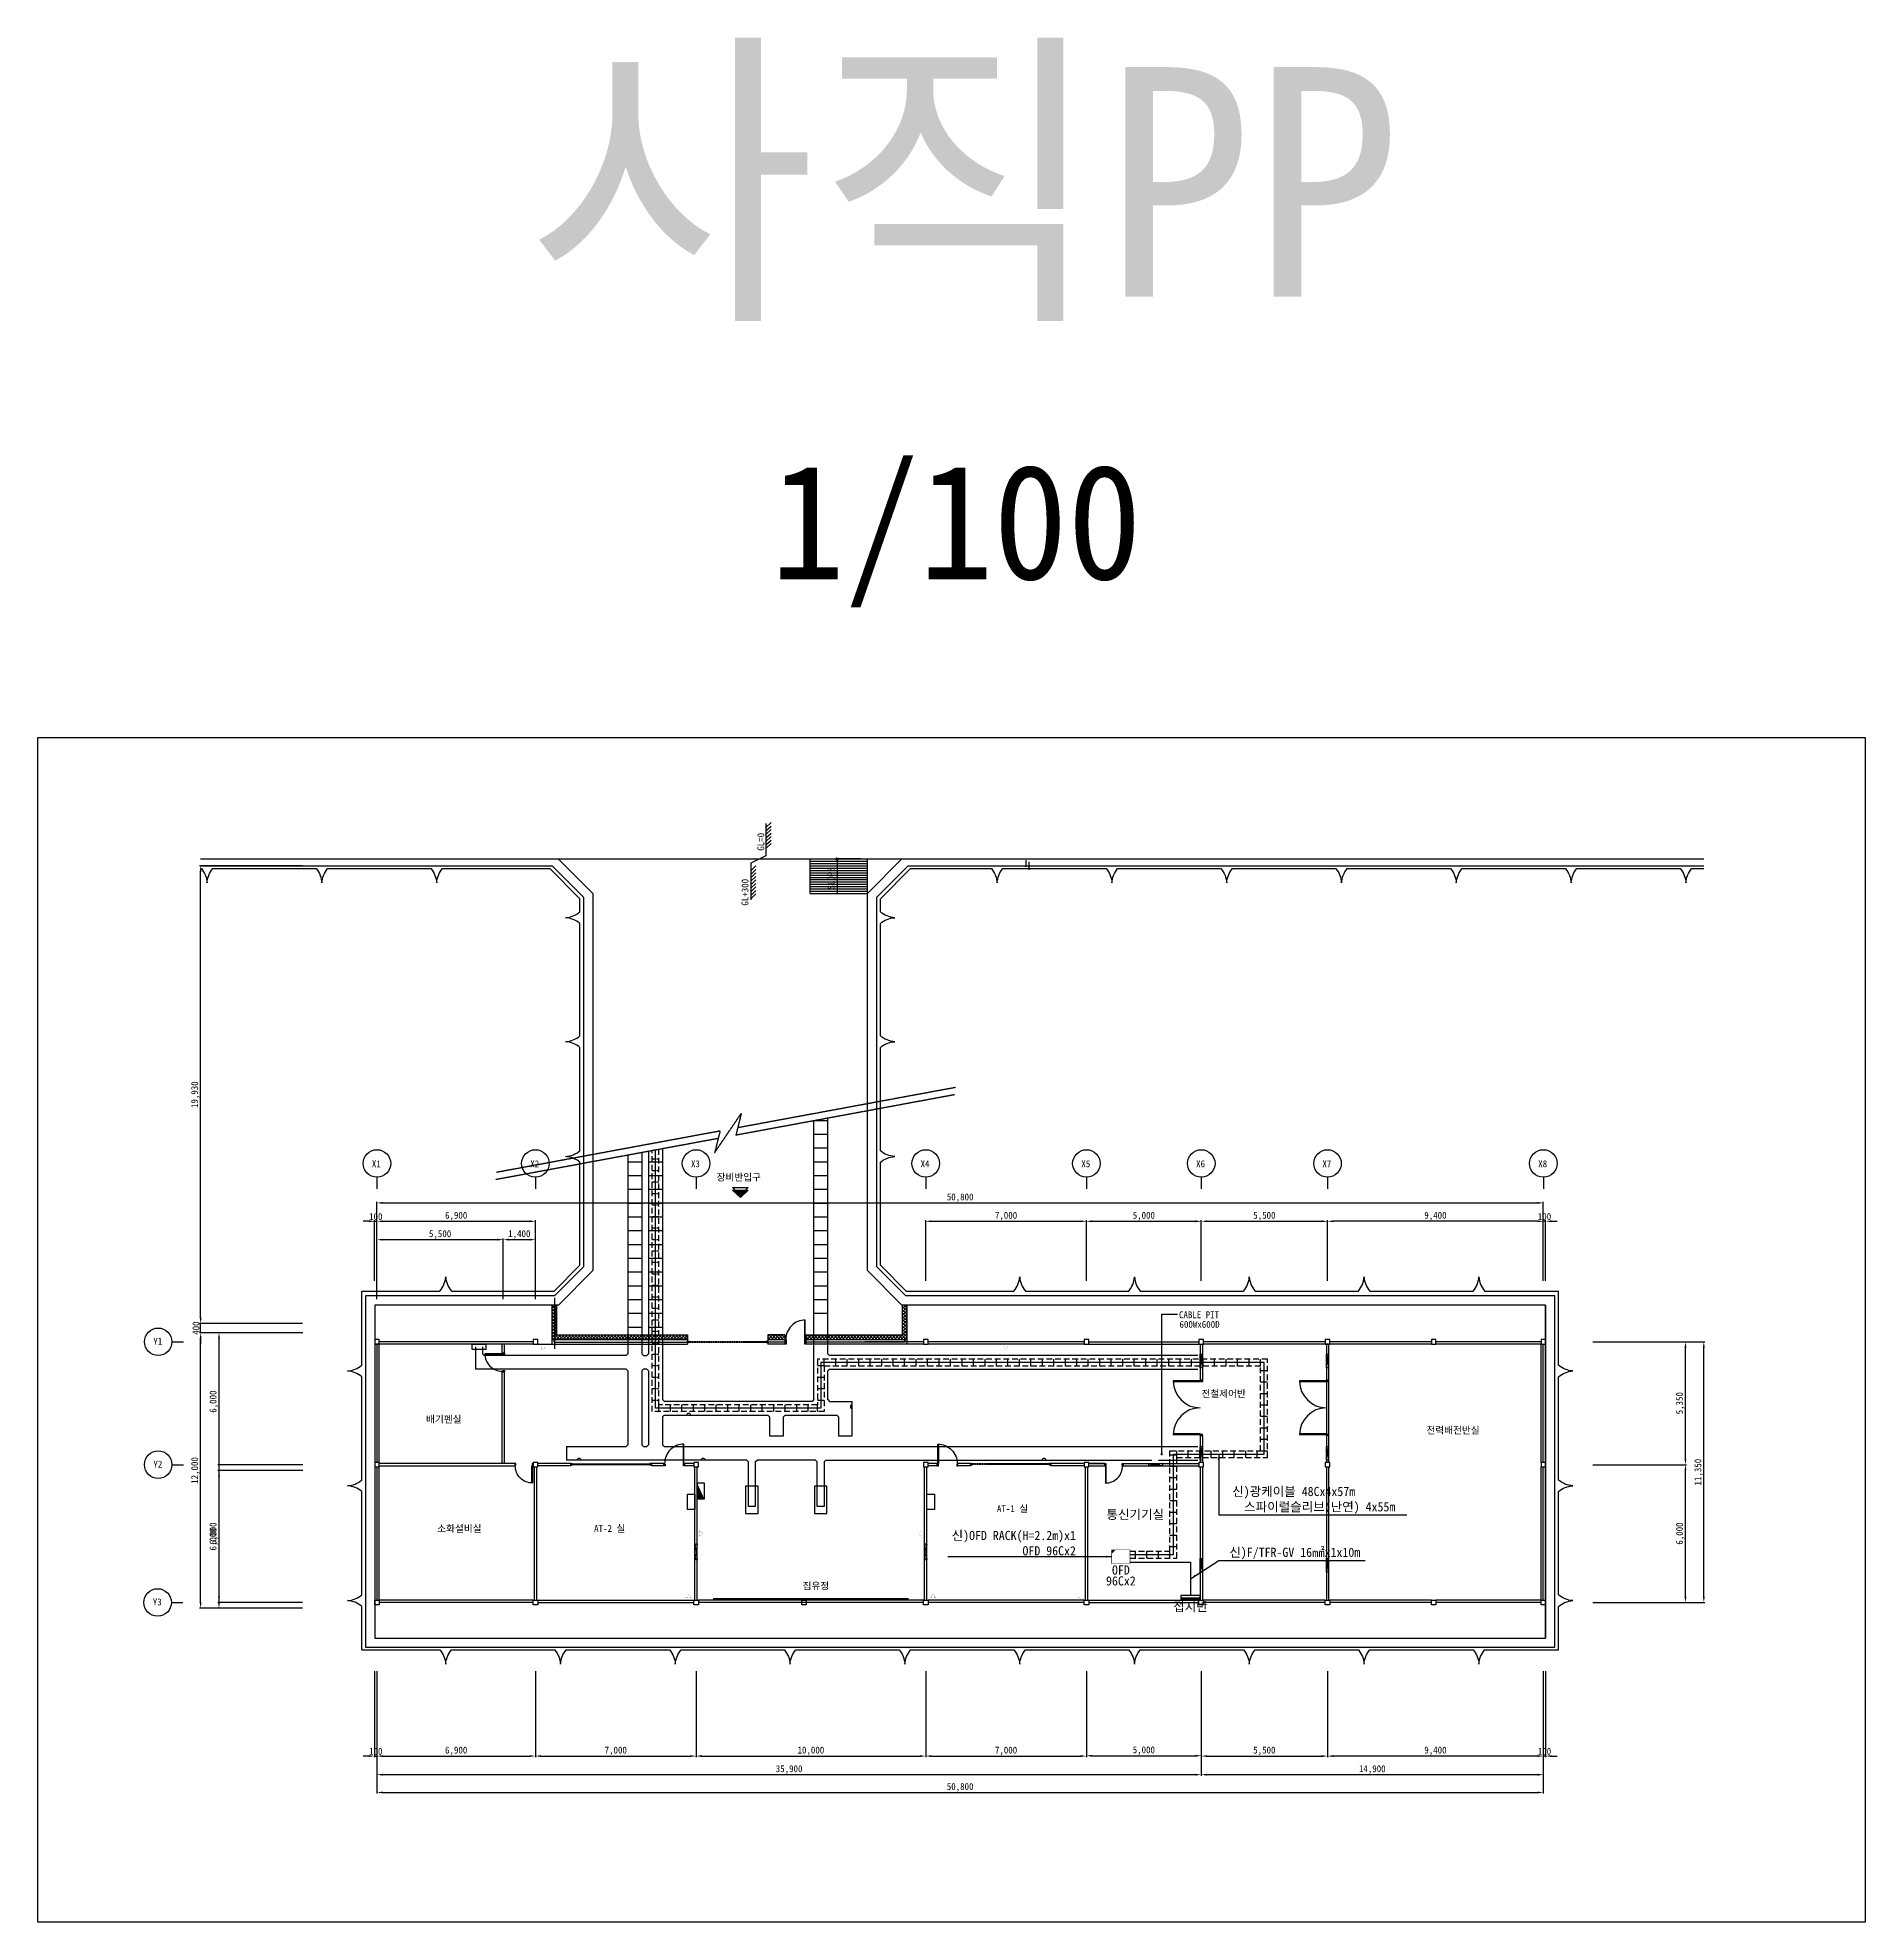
# Model space of a CAD drawing. Header units: millimetres. Extents: x 186342 to 265942, y -380297 to -298225.
import ezdxf
from ezdxf.enums import TextEntityAlignment as Align

# ---------------------------------------------------------------- set-up
doc = ezdxf.new("R2010")
doc.units = ezdxf.units.MM
for name, pattern in [('A-CENTR01', [2, 1.25, -0.25, 0.25, -0.25]), ('HIDDEN', [0.375, 0.25, -0.125]), ('HIDDEN2', [0.1875, 0.125, -0.0625])]:
    doc.linetypes.add(name, pattern=pattern)
for name, color, linetype in [('TN-DIMS', 1, 'Continuous'), ('TN-GRND-EQPM', 3, 'Continuous'), ('TN-LEAL', 1, 'Continuous'), ('TN-LEAT', 3, 'Continuous'), ('TN-MACL', 6, 'A-CENTR01'), ('TT-CABL', 4, 'Continuous'), ('TT-TRAY', 4, 'Continuous'), ('TZ-BASE', 253, 'Continuous'), ('TZ-LEAL', 1, 'Continuous'), ('TZ-LEAT', 3, 'Continuous'), ('TZ-LINE', 4, 'Continuous'), ('TZ-TEXT', 3, 'Continuous')]:
    doc.layers.add(name, color=color, linetype=linetype)
doc.layers.add('TX-PAPR', color=2, linetype='Continuous', plot=False)
doc.styles.get("Standard").update_dxf_attribs({"font": 'GulimChe.ttf'})
doc.dimstyles.new('D100', dxfattribs={"dimscale": 100, "dimtxt": 3, "dimasz": 2.5, "dimexe": 0.5, "dimexo": 0.5, "dimgap": 0.5, "dimtad": 1, "dimdec": 0, "dimzin": 1, "dimdsep": 46, "dimlunit": 6, "dimtxsty": 'Standard', "dimcen": 1, "dimclrd": 1, "dimclre": 1, "dimclrt": 3, "dimadec": 0, "dimazin": 0, "dimtfac": 1, "dimtdec": 0, "dimtix": 1, "dimtmove": 2, "dimatfit": 3, "dimfxl": 0, "dimtvp": 2, "dimlwd": -1, "dimlwe": -1, "dimarcsym": 0})

msp = doc.modelspace()

# ---------------------------------------------------------------- texts
at = {"layer": 'TN-LEAT'}
for s, p in [('X1', (200896.2, -347414.5)), ('X2', (207796.2, -347414.5)), ('X3', (214796.2, -347414.5)), ('X4', (224796.2, -347414.5)), ('X5', (231796.2, -347414.5)), ('X6', (236796.2, -347414.5)), ('X7 ', (242296.2, -347414.5)), ('X8', (251696.2, -347414.5)), ('CABLE PIT', (236050.9, -353990.9)), ('600Wx600D', (236072.7, -354408.5)), ('Y1', (191380.7, -355145.1)), ('Y2', (191380.7, -360495.1)), ('Y3', (191356.8, -366495.1))]:
    msp.add_text(s, height=300, dxfattribs=at).set_placement(p)
at = {"layer": 'TZ-BASE'}
for s, p in [('GL=0', (217983.6, -333630.5)), ('SLOPE', (221044.6, -335321.6)), ('GL+300', (217296.4, -336021))]:
    msp.add_text(s, height=300, rotation=90, dxfattribs=at).set_placement(p)
for s, p in [('장비반입구', (215912.1, -348001.6)), ('집유정', (219654.1, -365795.6))]:
    msp.add_text(s, height=300, dxfattribs=at).set_placement(p)
for s, p in [('전철제어반', (238960.3, -357426.3)), ('배기펜실', (204799.4, -358539.2))]:
    msp.add_text(s, height=300, dxfattribs=at).set_placement(p, align=Align.RIGHT)
for s, p in [('전력배전반실', (247984.9, -358863.2)), ('AT-1 실', (228799.8, -362276.3)), ('소화설비실', (204706.2, -363140.9)), ('AT-2 실', (211254.3, -363134))]:
    msp.add_text(s, height=300, dxfattribs=at).set_placement(p, align=Align.MIDDLE)
at = {"layer": 'TZ-LEAT', "char_height": 400}
for s, insert, attachment_point in [('{\\C6;신)광케이블 48Cx4x57m\\P\\pt800;  스파이럴슬리브(난연) 4x55m}', (238368.4, -362508.7), 7), ('{\\C6;신)OFD RACK(H=2.2m)x1\\P\\pt800;   OFD 96Cx2}', (231560.6, -364324.9), 9), ('{\\C6;신)F/TFR-GV 16㎟x1x10m}', (238243, -364490), 7)]:
    msp.add_mtext(s, dxfattribs=dict(at, insert=insert, attachment_point=attachment_point))
at = {"layer": 'TZ-TEXT'}
for s, height, p in [('사직PP', 10000, (226691.7, -304505.3)), ('1/100', 5000, (226347.6, -319309.2)), ('96Cx2', 400, (233518.3, -365428.5)), ('OFD', 400, (233518.3, -364956.4)), ('접지반', 400, (236551.7, -366549.7))]:
    msp.add_text(s, height=height, dxfattribs=at).set_placement(p, align=Align.MIDDLE_CENTER)
msp.add_text('통신기기실', height=400, dxfattribs=at).set_placement((234145.9, -362528.4), align=Align.MIDDLE)

# ---------------------------------------------------------------- blocks, each defined once
blk = doc.blocks.new('*D9')
at = {"layer": 'DEFPOINTS', "color": 0}
for p in [(194239, -360621), (197942, -360621, 0), (197918, -366621, 0)]:
    blk.add_point(p, dxfattribs=at)
at = {"layer": 'TN-DIMS', "color": 1}
for p, q in [((197892, -360621), (194189, -360621)), ((194239, -366371), (194239, -360871)), ((197868, -366621), (194189, -366621))]:
    blk.add_line(p, q, dxfattribs=at)
for points in [[(194197, -360871), (194280, -360871), (194239, -360621)], [(194197, -366371), (194280, -366371), (194239, -366621)]]:
    blk.add_solid(points, dxfattribs=at)
at = {"layer": 'TN-DIMS', "color": 3, "insert": (194016, -363621), "char_height": 300, "attachment_point": 5, "rotation": 90}
blk.add_mtext('{\\fGulimChe|b0|i0|c129|p0;6,000}', dxfattribs=at)
blk = doc.blocks.new('*D10')
at = {"layer": 'DEFPOINTS', "color": 0}
for p in [(194239, -354621), (197942, -354621, 0), (197942, -360621, 0)]:
    blk.add_point(p, dxfattribs=at)
at = {"layer": 'TN-DIMS', "color": 1}
for p, q in [((197892, -354621), (194189, -354621)), ((194239, -360371), (194239, -354871)), ((197892, -360621), (194189, -360621))]:
    blk.add_line(p, q, dxfattribs=at)
for points in [[(194197, -354871), (194280, -354871), (194239, -354621)], [(194197, -360371), (194280, -360371), (194239, -360621)]]:
    blk.add_solid(points, dxfattribs=at)
at = {"layer": 'TN-DIMS', "color": 3, "insert": (194016, -357621), "char_height": 300, "attachment_point": 5, "rotation": 90}
blk.add_mtext('{\\fGulimChe|b0|i0|c129|p0;6,000}', dxfattribs=at)
blk = doc.blocks.new('*D11')
at = {"layer": 'DEFPOINTS', "color": 0}
for p in [(193439, -354621), (197942, -354621, 0), (197918, -366621, 0)]:
    blk.add_point(p, dxfattribs=at)
at = {"layer": 'TN-DIMS', "color": 1}
for p, q in [((197892, -354621), (193389, -354621)), ((193439, -366371), (193439, -354871)), ((197868, -366621), (193389, -366621))]:
    blk.add_line(p, q, dxfattribs=at)
for points in [[(193397, -354871), (193480, -354871), (193439, -354621)], [(193397, -366371), (193480, -366371), (193439, -366621)]]:
    blk.add_solid(points, dxfattribs=at)
at = {"layer": 'TN-DIMS', "color": 3, "insert": (193216, -360621), "char_height": 300, "attachment_point": 5, "rotation": 90}
blk.add_mtext('{\\fGulimChe|b0|i0|c129|p0;12,000}', dxfattribs=at)
blk = doc.blocks.new('*D12')
at = {"layer": 'DEFPOINTS', "color": 0}
for p in [(193439, -354221), (197918, -354221, 0), (197918, -354621, 0)]:
    blk.add_point(p, dxfattribs=at)
at = {"layer": 'TN-DIMS', "color": 1}
for p, q in [((193439, -353971), (193439, -353721)), ((197868, -354221), (193389, -354221)), ((193439, -354621), (193439, -354221)), ((197868, -354621), (193389, -354621)), ((193439, -354871), (193439, -355121))]:
    blk.add_line(p, q, dxfattribs=at)
for points in [[(193397, -353971), (193480, -353971), (193439, -354221)], [(193397, -354871), (193480, -354871), (193439, -354621)]]:
    blk.add_solid(points, dxfattribs=at)
at = {"layer": 'TN-DIMS', "color": 3, "insert": (193235, -354421), "char_height": 300, "attachment_point": 5, "rotation": 90}
blk.add_mtext('{\\fGulimChe|b0|i0|c129|p0;400}', dxfattribs=at)
blk = doc.blocks.new('*D13')
at = {"layer": 'DEFPOINTS', "color": 0}
for p in [(193439, -334291), (197918, -334291), (197918, -354221, 0)]:
    blk.add_point(p, dxfattribs=at)
at = {"layer": 'TN-DIMS', "color": 1}
for p, q in [((197868, -334291), (193389, -334291)), ((193439, -353971), (193439, -334541)), ((197868, -354221), (193389, -354221))]:
    blk.add_line(p, q, dxfattribs=at)
for points in [[(193397, -334541), (193480, -334541), (193439, -334291)], [(193397, -353971), (193480, -353971), (193439, -354221)]]:
    blk.add_solid(points, dxfattribs=at)
at = {"layer": 'TN-DIMS', "color": 3, "insert": (193216, -344256), "char_height": 300, "attachment_point": 5, "rotation": 90}
blk.add_mtext('{\\fGulimChe|b0|i0|c129|p0;19,930}', dxfattribs=at)
blk = doc.blocks.new('*D14')
at = {"layer": 'DEFPOINTS', "color": 0}
for p in [(232018, -369308), (237018, -369308), (237018, -373045)]:
    blk.add_point(p, dxfattribs=at)
at = {"layer": 'TN-DIMS', "color": 1}
for p, q in [((232018, -369358), (232018, -373095)), ((237018, -369358), (237018, -373095)), ((232268, -373045), (236768, -373045))]:
    blk.add_line(p, q, dxfattribs=at)
for points in [[(232268, -373003), (232268, -373087), (232018, -373045)], [(236768, -373003), (236768, -373087), (237018, -373045)]]:
    blk.add_solid(points, dxfattribs=at)
at = {"layer": 'TN-DIMS', "color": 3, "insert": (234518, -372823), "char_height": 300, "attachment_point": 5}
blk.add_mtext('{\\fGulimChe|b0|i0|c129|p0;5,000}', dxfattribs=at)
blk = doc.blocks.new('*D15')
at = {"layer": 'DEFPOINTS', "color": 0}
for p in [(201118, -369308), (251918, -369308), (251918, -374644)]:
    blk.add_point(p, dxfattribs=at)
at = {"layer": 'TN-DIMS', "color": 1}
for p, q in [((201118, -369358), (201118, -374694)), ((251918, -369358), (251918, -374694)), ((201368, -374644), (251668, -374644))]:
    blk.add_line(p, q, dxfattribs=at)
for points in [[(201368, -374602), (201368, -374686), (201118, -374644)], [(251668, -374602), (251668, -374686), (251918, -374644)]]:
    blk.add_solid(points, dxfattribs=at)
at = {"layer": 'TN-DIMS', "color": 3, "insert": (226518, -374422), "char_height": 300, "attachment_point": 5}
blk.add_mtext('{\\fGulimChe|b0|i0|c129|p0;50,800}', dxfattribs=at)
blk = doc.blocks.new('*D16')
at = {"layer": 'DEFPOINTS', "color": 0}
for p in [(201118, -369308), (237018, -369308), (201118, -373869)]:
    blk.add_point(p, dxfattribs=at)
at = {"layer": 'TN-DIMS', "color": 1}
for p, q in [((201118, -369358), (201118, -373919)), ((237018, -369358), (237018, -373919)), ((236768, -373869), (201368, -373869))]:
    blk.add_line(p, q, dxfattribs=at)
for points in [[(201368, -373827), (201368, -373911), (201118, -373869)], [(236768, -373827), (236768, -373911), (237018, -373869)]]:
    blk.add_solid(points, dxfattribs=at)
at = {"layer": 'TN-DIMS', "color": 3, "insert": (219068, -373647), "char_height": 300, "attachment_point": 5}
blk.add_mtext('{\\fGulimChe|b0|i0|c129|p0;35,900}', dxfattribs=at)
blk = doc.blocks.new('*D17')
at = {"layer": 'DEFPOINTS', "color": 0}
for p in [(208018, -369308), (215018, -369308), (215018, -373058)]:
    blk.add_point(p, dxfattribs=at)
at = {"layer": 'TN-DIMS', "color": 1}
for p, q in [((208018, -369358), (208018, -373108)), ((215018, -369358), (215018, -373108)), ((208268, -373058), (214768, -373058))]:
    blk.add_line(p, q, dxfattribs=at)
for points in [[(208268, -373016), (208268, -373099), (208018, -373058)], [(214768, -373016), (214768, -373099), (215018, -373058)]]:
    blk.add_solid(points, dxfattribs=at)
at = {"layer": 'TN-DIMS', "color": 3, "insert": (211518, -372835), "char_height": 300, "attachment_point": 5}
blk.add_mtext('{\\fGulimChe|b0|i0|c129|p0;7,000}', dxfattribs=at)
blk = doc.blocks.new('*D18')
at = {"layer": 'DEFPOINTS', "color": 0}
for p in [(201118, -369308), (208018, -369308), (208018, -373058)]:
    blk.add_point(p, dxfattribs=at)
at = {"layer": 'TN-DIMS', "color": 1}
for p, q in [((201118, -369358), (201118, -373108)), ((208018, -369358), (208018, -373108)), ((201368, -373058), (207768, -373058))]:
    blk.add_line(p, q, dxfattribs=at)
for points in [[(201368, -373016), (201368, -373099), (201118, -373058)], [(207768, -373016), (207768, -373099), (208018, -373058)]]:
    blk.add_solid(points, dxfattribs=at)
at = {"layer": 'TN-DIMS', "color": 3, "insert": (204568, -372835), "char_height": 300, "attachment_point": 5}
blk.add_mtext('{\\fGulimChe|b0|i0|c129|p0;6,900}', dxfattribs=at)
blk = doc.blocks.new('*D19')
at = {"layer": 'DEFPOINTS', "color": 0}
for p in [(215018, -369308), (225018, -369308), (225018, -373058)]:
    blk.add_point(p, dxfattribs=at)
at = {"layer": 'TN-DIMS', "color": 1}
for p, q in [((215018, -369358), (215018, -373108)), ((225018, -369358), (225018, -373108)), ((215268, -373058), (224768, -373058))]:
    blk.add_line(p, q, dxfattribs=at)
for points in [[(215268, -373016), (215268, -373099), (215018, -373058)], [(224768, -373016), (224768, -373099), (225018, -373058)]]:
    blk.add_solid(points, dxfattribs=at)
at = {"layer": 'TN-DIMS', "color": 3, "insert": (220018, -372835), "char_height": 300, "attachment_point": 5}
blk.add_mtext('{\\fGulimChe|b0|i0|c129|p0;10,000}', dxfattribs=at)
blk = doc.blocks.new('*D20')
at = {"layer": 'DEFPOINTS', "color": 0}
for p in [(225018, -369308), (232018, -369308), (232018, -373058)]:
    blk.add_point(p, dxfattribs=at)
at = {"layer": 'TN-DIMS', "color": 1}
for p, q in [((225018, -369358), (225018, -373108)), ((232018, -369358), (232018, -373108)), ((225268, -373058), (231768, -373058))]:
    blk.add_line(p, q, dxfattribs=at)
for points in [[(225268, -373016), (225268, -373099), (225018, -373058)], [(231768, -373016), (231768, -373099), (232018, -373058)]]:
    blk.add_solid(points, dxfattribs=at)
at = {"layer": 'TN-DIMS', "color": 3, "insert": (228518, -372835), "char_height": 300, "attachment_point": 5}
blk.add_mtext('{\\fGulimChe|b0|i0|c129|p0;7,000}', dxfattribs=at)
blk = doc.blocks.new('*D21')
at = {"layer": 'DEFPOINTS', "color": 0}
for p in [(237018, -369308), (251918, -369308), (237018, -373869)]:
    blk.add_point(p, dxfattribs=at)
at = {"layer": 'TN-DIMS', "color": 1}
for p, q in [((237018, -369358), (237018, -373919)), ((251918, -369358), (251918, -373919)), ((251668, -373869), (237268, -373869))]:
    blk.add_line(p, q, dxfattribs=at)
for points in [[(237268, -373827), (237268, -373911), (237018, -373869)], [(251668, -373827), (251668, -373911), (251918, -373869)]]:
    blk.add_solid(points, dxfattribs=at)
at = {"layer": 'TN-DIMS', "color": 3, "insert": (244468, -373647), "char_height": 300, "attachment_point": 5}
blk.add_mtext('{\\fGulimChe|b0|i0|c129|p0;14,900}', dxfattribs=at)
blk = doc.blocks.new('*D22')
at = {"layer": 'DEFPOINTS', "color": 0}
for p in [(242518, -369308), (251918, -369308), (242518, -373058)]:
    blk.add_point(p, dxfattribs=at)
at = {"layer": 'TN-DIMS', "color": 1}
for p, q in [((242518, -369358), (242518, -373108)), ((251918, -369358), (251918, -373108)), ((251668, -373058), (242768, -373058))]:
    blk.add_line(p, q, dxfattribs=at)
for points in [[(242768, -373016), (242768, -373099), (242518, -373058)], [(251668, -373016), (251668, -373099), (251918, -373058)]]:
    blk.add_solid(points, dxfattribs=at)
at = {"layer": 'TN-DIMS', "color": 3, "insert": (247218, -372835), "char_height": 300, "attachment_point": 5}
blk.add_mtext('{\\fGulimChe|b0|i0|c129|p0;9,400}', dxfattribs=at)
blk = doc.blocks.new('*D23')
at = {"layer": 'DEFPOINTS', "color": 0}
for p in [(237018, -369308), (242518, -369308), (242518, -373058)]:
    blk.add_point(p, dxfattribs=at)
at = {"layer": 'TN-DIMS', "color": 1}
for p, q in [((237018, -369358), (237018, -373108)), ((242518, -369358), (242518, -373108)), ((237268, -373058), (242268, -373058))]:
    blk.add_line(p, q, dxfattribs=at)
for points in [[(237268, -373016), (237268, -373099), (237018, -373058)], [(242268, -373016), (242268, -373099), (242518, -373058)]]:
    blk.add_solid(points, dxfattribs=at)
at = {"layer": 'TN-DIMS', "color": 3, "insert": (239768, -372835), "char_height": 300, "attachment_point": 5}
blk.add_mtext('{\\fGulimChe|b0|i0|c129|p0;5,500}', dxfattribs=at)
blk = doc.blocks.new('*D24')
at = {"layer": 'DEFPOINTS', "color": 0}
for p in [(194239, -360368), (197942, -360368), (197918, -366368)]:
    blk.add_point(p, dxfattribs=at)
at = {"layer": 'TN-DIMS', "color": 1}
for p, q in [((197892, -360368), (194189, -360368)), ((194239, -366118), (194239, -360618)), ((197868, -366368), (194189, -366368))]:
    blk.add_line(p, q, dxfattribs=at)
for points in [[(194197, -360618), (194281, -360618), (194239, -360368)], [(194197, -366118), (194281, -366118), (194239, -366368)]]:
    blk.add_solid(points, dxfattribs=at)
at = {"layer": 'TN-DIMS', "color": 3, "insert": (194017, -363368), "char_height": 300, "attachment_point": 5, "rotation": 90}
blk.add_mtext('{\\fGulimChe|b0|i0|c129|p0;6,000}', dxfattribs=at)
blk = doc.blocks.new('*D25')
at = {"layer": 'DEFPOINTS', "color": 0}
for p in [(254018, -360368), (258108, -360368), (254018, -366368)]:
    blk.add_point(p, dxfattribs=at)
at = {"layer": 'TN-DIMS', "color": 1}
for p, q in [((254068, -360368), (258158, -360368)), ((258108, -366118), (258108, -360618)), ((254068, -366368), (258158, -366368))]:
    blk.add_line(p, q, dxfattribs=at)
for points in [[(258067, -360618), (258150, -360618), (258108, -360368)], [(258067, -366118), (258150, -366118), (258108, -366368)]]:
    blk.add_solid(points, dxfattribs=at)
at = {"layer": 'TN-DIMS', "color": 3, "insert": (257886, -363368), "char_height": 300, "attachment_point": 5, "rotation": 90}
blk.add_mtext('{\\fGulimChe|b0|i0|c129|p0;6,000}', dxfattribs=at)
blk = doc.blocks.new('*D26')
at = {"layer": 'DEFPOINTS', "color": 0}
for p in [(254018, -355018), (258108, -355018), (254018, -360368)]:
    blk.add_point(p, dxfattribs=at)
at = {"layer": 'TN-DIMS', "color": 1}
for p, q in [((254068, -355018), (258158, -355018)), ((258108, -360118), (258108, -355268)), ((254068, -360368), (258158, -360368))]:
    blk.add_line(p, q, dxfattribs=at)
for points in [[(258067, -355268), (258150, -355268), (258108, -355018)], [(258067, -360118), (258150, -360118), (258108, -360368)]]:
    blk.add_solid(points, dxfattribs=at)
at = {"layer": 'TN-DIMS', "color": 3, "insert": (257886, -357693), "char_height": 300, "attachment_point": 5, "rotation": 90}
blk.add_mtext('{\\fGulimChe|b0|i0|c129|p0;5,350}', dxfattribs=at)
blk = doc.blocks.new('*D27')
at = {"layer": 'DEFPOINTS', "color": 0}
for p in [(254018, -355018), (258908, -355018), (254018, -366368)]:
    blk.add_point(p, dxfattribs=at)
at = {"layer": 'TN-DIMS', "color": 1}
for p, q in [((254068, -355018), (258958, -355018)), ((258908, -366118), (258908, -355268)), ((254068, -366368), (258958, -366368))]:
    blk.add_line(p, q, dxfattribs=at)
for points in [[(258867, -355268), (258950, -355268), (258908, -355018)], [(258867, -366118), (258950, -366118), (258908, -366368)]]:
    blk.add_solid(points, dxfattribs=at)
at = {"layer": 'TN-DIMS', "color": 3, "insert": (258686, -360693), "char_height": 300, "attachment_point": 5, "rotation": 90}
blk.add_mtext('{\\fGulimChe|b0|i0|c129|p0;11,350}', dxfattribs=at)
blk = doc.blocks.new('*D28')
at = {"layer": 'DEFPOINTS', "color": 0}
for p in [(208018, -349769), (201118, -352416), (208018, -352416)]:
    blk.add_point(p, dxfattribs=at)
at = {"layer": 'TN-DIMS', "color": 1}
for p, q in [((201118, -352366), (201118, -349719)), ((201368, -349769), (207768, -349769)), ((208018, -352366), (208018, -349719))]:
    blk.add_line(p, q, dxfattribs=at)
for points in [[(201368, -349727), (201368, -349810), (201118, -349769)], [(207768, -349727), (207768, -349810), (208018, -349769)]]:
    blk.add_solid(points, dxfattribs=at)
at = {"layer": 'TN-DIMS', "color": 3, "insert": (204568, -349547), "char_height": 300, "attachment_point": 5}
blk.add_mtext('{\\fGulimChe|b0|i0|c129|p0;6,900}', dxfattribs=at)
blk = doc.blocks.new('*D29')
at = {"layer": 'DEFPOINTS', "color": 0}
for p in [(232018, -349769), (225018, -352416), (232018, -352416)]:
    blk.add_point(p, dxfattribs=at)
at = {"layer": 'TN-DIMS', "color": 1}
for p, q in [((225018, -352366), (225018, -349719)), ((225268, -349769), (231768, -349769)), ((232018, -352366), (232018, -349719))]:
    blk.add_line(p, q, dxfattribs=at)
for points in [[(225268, -349727), (225268, -349810), (225018, -349769)], [(231768, -349727), (231768, -349810), (232018, -349769)]]:
    blk.add_solid(points, dxfattribs=at)
at = {"layer": 'TN-DIMS', "color": 3, "insert": (228518, -349547), "char_height": 300, "attachment_point": 5}
blk.add_mtext('{\\fGulimChe|b0|i0|c129|p0;7,000}', dxfattribs=at)
blk = doc.blocks.new('*D30')
at = {"layer": 'DEFPOINTS', "color": 0}
for p in [(237018, -349769), (232018, -352416), (237018, -352416)]:
    blk.add_point(p, dxfattribs=at)
at = {"layer": 'TN-DIMS', "color": 1}
for p, q in [((232018, -352366), (232018, -349719)), ((232268, -349769), (236768, -349769)), ((237018, -352366), (237018, -349719))]:
    blk.add_line(p, q, dxfattribs=at)
for points in [[(232268, -349727), (232268, -349810), (232018, -349769)], [(236768, -349727), (236768, -349810), (237018, -349769)]]:
    blk.add_solid(points, dxfattribs=at)
at = {"layer": 'TN-DIMS', "color": 3, "insert": (234518, -349547), "char_height": 300, "attachment_point": 5}
blk.add_mtext('{\\fGulimChe|b0|i0|c129|p0;5,000}', dxfattribs=at)
blk = doc.blocks.new('*D31')
at = {"layer": 'DEFPOINTS', "color": 0}
for p in [(242518, -349769), (237018, -352416), (242518, -352416)]:
    blk.add_point(p, dxfattribs=at)
at = {"layer": 'TN-DIMS', "color": 1}
for p, q in [((237018, -352366), (237018, -349719)), ((237268, -349769), (242268, -349769)), ((242518, -352366), (242518, -349719))]:
    blk.add_line(p, q, dxfattribs=at)
for points in [[(237268, -349727), (237268, -349810), (237018, -349769)], [(242268, -349727), (242268, -349810), (242518, -349769)]]:
    blk.add_solid(points, dxfattribs=at)
at = {"layer": 'TN-DIMS', "color": 3, "insert": (239768, -349547), "char_height": 300, "attachment_point": 5}
blk.add_mtext('{\\fGulimChe|b0|i0|c129|p0;5,500}', dxfattribs=at)
blk = doc.blocks.new('*D32')
at = {"layer": 'DEFPOINTS', "color": 0}
for p in [(242518, -349769), (242518, -352416), (251918, -352416)]:
    blk.add_point(p, dxfattribs=at)
at = {"layer": 'TN-DIMS', "color": 1}
for p, q in [((242518, -352366), (242518, -349719)), ((251668, -349769), (242768, -349769)), ((251918, -352366), (251918, -349719))]:
    blk.add_line(p, q, dxfattribs=at)
for points in [[(242768, -349727), (242768, -349810), (242518, -349769)], [(251668, -349727), (251668, -349810), (251918, -349769)]]:
    blk.add_solid(points, dxfattribs=at)
at = {"layer": 'TN-DIMS', "color": 3, "insert": (247218, -349546), "char_height": 300, "attachment_point": 5}
blk.add_mtext('{\\fGulimChe|b0|i0|c129|p0;9,400}', dxfattribs=at)
blk = doc.blocks.new('*D33')
at = {"layer": 'DEFPOINTS', "color": 0}
for p in [(251918, -348969), (201118, -352416), (251918, -352416)]:
    blk.add_point(p, dxfattribs=at)
at = {"layer": 'TN-DIMS', "color": 1}
for p, q in [((201118, -352366), (201118, -348919)), ((201368, -348969), (251668, -348969)), ((251918, -352366), (251918, -348919))]:
    blk.add_line(p, q, dxfattribs=at)
for points in [[(201368, -348927), (201368, -349010), (201118, -348969)], [(251668, -348927), (251668, -349010), (251918, -348969)]]:
    blk.add_solid(points, dxfattribs=at)
at = {"layer": 'TN-DIMS', "color": 3, "insert": (226518, -348747), "char_height": 300, "attachment_point": 5}
blk.add_mtext('{\\fGulimChe|b0|i0|c129|p0;50,800}', dxfattribs=at)
blk = doc.blocks.new('*D3')
at = {"layer": 'DEFPOINTS', "color": 0}
for p in [(251918, -349769), (251918, -352416), (252018, -352416)]:
    blk.add_point(p, dxfattribs=at)
at = {"layer": 'TN-DIMS', "color": 1}
for p, q in [((251668, -349769), (251418, -349769)), ((251918, -352366), (251918, -349719)), ((252018, -349769), (251918, -349769)), ((252018, -352366), (252018, -349719)), ((252268, -349769), (252518, -349769))]:
    blk.add_line(p, q, dxfattribs=at)
for points in [[(251668, -349727), (251668, -349810), (251918, -349769)], [(252268, -349727), (252268, -349810), (252018, -349769)]]:
    blk.add_solid(points, dxfattribs=at)
at = {"layer": 'TN-DIMS', "color": 3, "insert": (251968, -349565), "char_height": 300, "attachment_point": 5}
blk.add_mtext('{\\fGulimChe|b0|i0|c129|p0;100}', dxfattribs=at)
blk = doc.blocks.new('*D4')
at = {"layer": 'DEFPOINTS', "color": 0}
for p in [(201118, -349769), (201018, -352416), (201118, -352416)]:
    blk.add_point(p, dxfattribs=at)
at = {"layer": 'TN-DIMS', "color": 1}
for p, q in [((200768, -349769), (200518, -349769)), ((201018, -352366), (201018, -349719)), ((201018, -349769), (201118, -349769)), ((201118, -352366), (201118, -349719)), ((201368, -349769), (201618, -349769))]:
    blk.add_line(p, q, dxfattribs=at)
for points in [[(200768, -349727), (200768, -349810), (201018, -349769)], [(201368, -349727), (201368, -349810), (201118, -349769)]]:
    blk.add_solid(points, dxfattribs=at)
at = {"layer": 'TN-DIMS', "color": 3, "insert": (201068, -349565), "char_height": 300, "attachment_point": 5}
blk.add_mtext('{\\fGulimChe|b0|i0|c129|p0;100}', dxfattribs=at)
blk = doc.blocks.new('*D5')
at = {"layer": 'DEFPOINTS', "color": 0}
for p in [(206618, -350569), (201118, -353216), (206618, -353216)]:
    blk.add_point(p, dxfattribs=at)
at = {"layer": 'TN-DIMS', "color": 1}
for p, q in [((201118, -353166), (201118, -350519)), ((201368, -350569), (206368, -350569)), ((206618, -353166), (206618, -350519))]:
    blk.add_line(p, q, dxfattribs=at)
for points in [[(201368, -350527), (201368, -350610), (201118, -350569)], [(206368, -350527), (206368, -350610), (206618, -350569)]]:
    blk.add_solid(points, dxfattribs=at)
at = {"layer": 'TN-DIMS', "color": 3, "insert": (203868, -350347), "char_height": 300, "attachment_point": 5}
blk.add_mtext('{\\fGulimChe|b0|i0|c129|p0;5,500}', dxfattribs=at)
blk = doc.blocks.new('*D6')
at = {"layer": 'DEFPOINTS', "color": 0}
for p in [(208018, -350569), (206618, -353216), (208018, -353216)]:
    blk.add_point(p, dxfattribs=at)
at = {"layer": 'TN-DIMS', "color": 1}
for p, q in [((206618, -353166), (206618, -350519)), ((206868, -350569), (207768, -350569)), ((208018, -353166), (208018, -350519))]:
    blk.add_line(p, q, dxfattribs=at)
for points in [[(206868, -350527), (206868, -350610), (206618, -350569)], [(207768, -350527), (207768, -350610), (208018, -350569)]]:
    blk.add_solid(points, dxfattribs=at)
at = {"layer": 'TN-DIMS', "color": 3, "insert": (207318, -350346), "char_height": 300, "attachment_point": 5}
blk.add_mtext('{\\fGulimChe|b0|i0|c129|p0;1,400}', dxfattribs=at)
blk = doc.blocks.new('*D7')
at = {"layer": 'DEFPOINTS', "color": 0}
for p in [(201018, -369308), (201118, -369308), (201118, -373058)]:
    blk.add_point(p, dxfattribs=at)
at = {"layer": 'TN-DIMS', "color": 1}
for p, q in [((201018, -369358), (201018, -373108)), ((201118, -369358), (201118, -373108)), ((200768, -373058), (200518, -373058)), ((201018, -373058), (201118, -373058)), ((201368, -373058), (201618, -373058))]:
    blk.add_line(p, q, dxfattribs=at)
for points in [[(200768, -373016), (200768, -373099), (201018, -373058)], [(201368, -373016), (201368, -373099), (201118, -373058)]]:
    blk.add_solid(points, dxfattribs=at)
at = {"layer": 'TN-DIMS', "color": 3, "insert": (201068, -372854), "char_height": 300, "attachment_point": 5}
blk.add_mtext('{\\fGulimChe|b0|i0|c129|p0;100}', dxfattribs=at)
blk = doc.blocks.new('*D8')
at = {"layer": 'DEFPOINTS', "color": 0}
for p in [(251918, -369308), (252018, -369308), (251918, -373058)]:
    blk.add_point(p, dxfattribs=at)
at = {"layer": 'TN-DIMS', "color": 1}
for p, q in [((251918, -369358), (251918, -373108)), ((252018, -369358), (252018, -373108)), ((251668, -373058), (251418, -373058)), ((252018, -373058), (251918, -373058)), ((252268, -373058), (252518, -373058))]:
    blk.add_line(p, q, dxfattribs=at)
for points in [[(251668, -373016), (251668, -373099), (251918, -373058)], [(252268, -373016), (252268, -373099), (252018, -373058)]]:
    blk.add_solid(points, dxfattribs=at)
at = {"layer": 'TN-DIMS', "color": 3, "insert": (251968, -372854), "char_height": 300, "attachment_point": 5}
blk.add_mtext('{\\fGulimChe|b0|i0|c129|p0;100}', dxfattribs=at)

# ---------------------------------------------------------------- dimensions: what is measured, and where the dimension line sits
at = {"layer": 'TN-DIMS'}
for base, p1, p2, picture, middle in [((193438.6, -334291.2), (197918.1, -354220.8, 0), (197918.1, -334291.2), '*D13', (193216.3, -344256)), ((193438.6, -354220.8), (197918.1, -354620.9, 0), (197918.1, -354220.8, 0), '*D12', (193234.8, -354420.8)), ((193438.6, -354620.9, 0), (197918.1, -366620.9, 0), (197942, -354620.9, 0), '*D11', (193216.3, -360620.9, 0)), ((194238.6, -354620.9, 0), (197942, -360620.9, 0), (197942, -354620.9, 0), '*D10', (194016.5, -357620.9, 0)), ((258108.5, -355018.2), (254018.3, -360368.2), (254018.3, -355018.2), '*D26', (257886.4, -357693.2)), ((258908.5, -355018.2), (254018.3, -366368.2), (254018.3, -355018.2), '*D27', (258686.2, -360693.2)), ((194238.6, -360620.9, 0), (197918.1, -366620.9, 0), (197942, -360620.9, 0), '*D9', (194016.5, -363620.9, 0)), ((194238.9, -360368.2), (197918.3, -366368.2), (197942.2, -360368.2), '*D24', (194016.7, -363368.2)), ((258108.5, -360368.2), (254018.3, -366368.2), (254018.3, -360368.2), '*D25', (257886.4, -363368.2))]:
    dim = msp.add_linear_dim(base=base, p1=p1, p2=p2, angle=90, text='{\\fGulimChe|b0|i0|c129|p0;<>}', dimstyle='D100', dxfattribs=at)
    dim.commit()
    dim.dimension.update_dxf_attribs({"geometry": picture, "text_midpoint": middle})
for base, p1, p2, picture, middle in [((251918.3, -348968.8), (201118.3, -352416), (251918.3, -352415.9), '*D33', (226518.3, -348746.6)), ((201118.3, -349768.8), (201018.3, -352416), (201118.3, -352415.9), '*D4', (201068.3, -349564.8)), ((208018.3, -349768.8), (201118.3, -352416), (208018.3, -352415.9), '*D28', (204568.3, -349546.6)), ((232018.3, -349768.8), (225018.3, -352415.9), (232018.3, -352415.9), '*D29', (228518.3, -349546.6)), ((237018.3, -349768.8), (232018.3, -352415.9), (237018.3, -352415.9), '*D30', (234518.3, -349546.6)), ((242518.3, -349768.8), (237018.3, -352415.9), (242518.3, -352415.9), '*D31', (239768.3, -349546.6)), ((242518.3, -349768.8), (251918.3, -352415.9), (242518.3, -352415.9), '*D32', (247218.3, -349546.4)), ((251918.3, -349768.8), (252018.3, -352415.9), (251918.3, -352415.9), '*D3', (251968.3, -349564.8)), ((206618.3, -350568.8), (201118.3, -353216), (206618.3, -353215.9), '*D5', (203868.3, -350346.6)), ((208018.3, -350568.8), (206618.3, -353216), (208018.3, -353215.9), '*D6', (207318.3, -350346.4)), ((201118.3, -373057.5), (201018.3, -369308), (201118.3, -369308), '*D7', (201068.3, -372853.6)), ((251918.3, -374643.9), (201118.3, -369308), (251918.3, -369308), '*D15', (226518.3, -374421.8)), ((201118.3, -373869), (237018.3, -369308), (201118.3, -369308), '*D16', (219068.3, -373646.8)), ((208018.3, -373057.5), (201118.3, -369308), (208018.3, -369308), '*D18', (204568.3, -372835.4)), ((215018.3, -373057.5), (208018.3, -369308), (215018.3, -369308), '*D17', (211518.3, -372835.4)), ((225018.3, -373057.5), (215018.3, -369308), (225018.3, -369308), '*D19', (220018.3, -372835.2)), ((232018.3, -373057.5), (225018.3, -369308), (232018.3, -369308), '*D20', (228518.3, -372835.4)), ((237018.3, -373045), (232018.3, -369308), (237018.3, -369308), '*D14', (234518.3, -372822.9)), ((237018.3, -373869), (251918.3, -369308), (237018.3, -369308), '*D21', (244468.3, -373646.6)), ((242518.3, -373057.5), (237018.3, -369308), (242518.3, -369308), '*D23', (239768.3, -372835.4)), ((242518.3, -373057.5), (251918.3, -369308), (242518.3, -369308), '*D22', (247218.3, -372835.2)), ((251918.3, -373057.5), (252018.3, -369308), (251918.3, -369308), '*D8', (251968.3, -372853.6))]:
    dim = msp.add_linear_dim(base=base, p1=p1, p2=p2, text='{\\fGulimChe|b0|i0|c129|p0;<>}', dimstyle='D100', dxfattribs=at)
    dim.commit()
    dim.dimension.update_dxf_attribs({"geometry": picture, "text_midpoint": middle})

# ---------------------------------------------------------------- hatches: boundary and pattern name
at = {"layer": 'TN-GRND-EQPM'}
h = msp.add_hatch(color=256, dxfattribs=at)
h.dxf.hatch_style = 1
h.paths.add_polyline_path([(236968.3, -366164), (236135, -366164), (236135, -366268.2), (236968.3, -366268.2)])
at = {"layer": 'TZ-BASE'}
msp.add_hatch(color=256, dxfattribs=at).paths.add_polyline_path([(217287.6, -348407.8), (216603.2, -348407.8), (216945.4, -348732)])
h = msp.add_hatch(dxfattribs=at)
h.set_pattern_fill('ANSI37', color=256, scale=100, style=0)
h.set_pattern_definition([(45, (201018.33, -366368.2), (-70.7107, 70.7107), []), (135, (201018.33, -366368.2), (-70.7107, -70.7107), [])])
h.paths.add_polyline_path([(214648.3, -354718.2), (214648.3, -354918.2), (208748.3, -354918.2), (208748.3, -353418.2), (208948.3, -353418.2), (208948.3, -354718.2)])
h = msp.add_hatch(dxfattribs=at)
h.set_pattern_fill('ANSI37', color=256, scale=100, style=0)
h.set_pattern_definition([(45, (216349.17, -365620.89), (-70.7107, 70.7107), []), (135, (216349.17, -365620.89), (-70.7107, -70.7107), [])])
h.paths.add_polyline_path([(224198.8, -353418.2), (223998.8, -353418.2), (223998.8, -354718.2), (219798.8, -354718.2), (219798.8, -354918.2), (224198.8, -354918.2)])
h = msp.add_hatch(dxfattribs=at)
h.set_pattern_fill('ANSI37', color=256, scale=100, style=0)
h.set_pattern_definition([(45, (201018.33, -366255.2), (-70.7107, 70.7107), []), (135, (201018.33, -366255.2), (-70.7107, -70.7107), [])])
h.paths.add_polyline_path([(218898.3, -354718.2), (218148.3, -354718.2), (218148.3, -354918.2), (218898.3, -354918.2)])
at = {"layer": 'TZ-LINE'}
h = msp.add_hatch(color=256, dxfattribs=at)
h.dxf.hatch_style = 1
h.paths.add_polyline_path([(233275.1, -364074.9), (233118.3, -364074.9), (233118.3, -364231.7)])

# ---------------------------------------------------------------- linework, layer by layer
at = {"layer": 'TN-GRND-EQPM'}
msp.add_lwpolyline([(236135, -366268.2), (236968.3, -366268.2), (236968.3, -366059.9), (236135, -366059.9)], close=True, dxfattribs=at)
msp.add_lwpolyline([(236135, -366164), (236968.3, -366164)], dxfattribs=at)
at = {"layer": 'TN-LEAL'}
for p, q in [((201118.3, -347852.1), (201118.3, -348352.1)), ((208018.3, -347852.1), (208018.3, -348352.1)), ((215018.3, -347852.1), (215018.3, -348352.1)), ((225018.3, -347852.1), (225018.3, -348352.1)), ((232018.3, -347852.1), (232018.3, -348352.1)), ((237018.3, -347852.1), (237018.3, -348352.1)), ((242518.3, -347852.1), (242518.3, -348352.1)), ((251918.3, -347852.1), (251918.3, -348352.1)), ((192188.9, -355018.2), (192688.9, -355018.2)), ((192188.9, -360368.2), (192688.9, -360368.2)), ((192164.9, -366368.2), (192664.9, -366368.2))]:
    msp.add_line(p, q, dxfattribs=at)
at = {"layer": 'TN-LEAL', "flags": 128}
msp.add_lwpolyline([(235295.6, -359912.6), (235295.6, -353818.1), (235978.5, -353818.1)], dxfattribs=at)
at = {"layer": 'TN-LEAL', "const_width": 50, "elevation": 0, "flags": 128}
msp.add_lwpolyline([(235270.6, -356038.6, 1), (235320.6, -356038.6, 1)], format="xyb", close=True, dxfattribs=at)
at = {"layer": 'TN-LEAL', "const_width": 50, "flags": 128}
msp.add_lwpolyline([(235270.6, -359912.6, 1), (235320.6, -359912.6, 1)], format="xyb", close=True, dxfattribs=at)
at = {"layer": 'TN-LEAL'}
for centre in [(201118.3, -347252.1), (208018.3, -347252.1), (215018.3, -347252.1), (225018.3, -347252.1), (232018.3, -347252.1), (237018.3, -347252.1), (242518.3, -347252.1), (251918.3, -347252.1), (191588.9, -355018.2), (191588.9, -360368.2), (191564.9, -366368.2)]:
    msp.add_circle(centre, 600, dxfattribs=at)
at = {"layer": 'TN-MACL'}
for p, q in [((226267, -344261.7, 0), (216745.9, -346022.7, 0)), ((226320.9, -343942.9, 0), (216827.3, -345698.8, 0)), ((215979.9, -346164.3, 0), (206276.7, -347958.9, 0)), ((216061.4, -345840.4, 0), (206330.7, -347640.1, 0))]:
    msp.add_line(p, q, dxfattribs=at)
at = {"layer": 'TN-MACL', "elevation": 0}
msp.add_lwpolyline([(216061.4, -345840.4), (215825.6, -346777.9), (216985, -345072.3), (216745.9, -346022.7)], dxfattribs=at)
at = {"layer": 'TT-CABL'}
for points in [[(233918.3, -364283.4), (235805.7, -364283.4), (235805.7, -359912.6), (239752.9, -359912.6), (239752.9, -355924.5), (220450.8, -355924.5), (220450.8, -357904.9), (213248.5, -357904.9), (213248.5, -346669.5)], [(233918.3, -364616.4), (236550.8, -364616.4), (236550.8, -366059.9)]]:
    msp.add_lwpolyline(points, dxfattribs=at)
at = {"layer": 'TT-TRAY', "linetype": 'HIDDEN2', "ltscale": 2000}
for points in [[(233918.3, -364133.4), (235655.7, -364133.4), (235655.7, -359762.6), (239602.9, -359762.6), (239602.9, -356074.5), (220600.8, -356074.5), (220600.8, -358054.9), (213098.5, -358054.9), (213098.5, -346669.5)], [(233918.3, -364433.4), (235955.7, -364433.4), (235955.7, -360062.6), (239902.9, -360062.6), (239902.9, -355774.5), (220300.8, -355774.5), (220300.8, -357754.9), (213398.5, -357754.9), (213398.5, -346669.5)]]:
    msp.add_lwpolyline(points, dxfattribs=at)
at = {"layer": 'TT-TRAY', "linetype": 'HIDDEN2', "ltscale": 1000}
for points in [[(213098.5, -347054.9), (213398.5, -347054.9)], [(213098.5, -347554.9), (213398.5, -347554.9)], [(213098.5, -348054.9), (213398.5, -348054.9)], [(213098.5, -348554.9), (213398.5, -348554.9)], [(213098.5, -349054.9), (213398.5, -349054.9)], [(213098.5, -349554.9), (213398.5, -349554.9)], [(213098.5, -350054.9), (213398.5, -350054.9)], [(213098.5, -350554.9), (213398.5, -350554.9)], [(213098.5, -351054.9), (213398.5, -351054.9)], [(213098.5, -351554.9), (213398.5, -351554.9)], [(213098.5, -352054.9), (213398.5, -352054.9)], [(213098.5, -352554.9), (213398.5, -352554.9)], [(213098.5, -353054.9), (213398.5, -353054.9)], [(213098.5, -353554.9), (213398.5, -353554.9)], [(213098.5, -354054.9), (213398.5, -354054.9)], [(213098.5, -354554.9), (213398.5, -354554.9)], [(213098.5, -355054.9), (213398.5, -355054.9)], [(213098.5, -355554.9), (213398.5, -355554.9)], [(213098.5, -356054.9), (213398.5, -356054.9)], [(220300.8, -356054.9), (220600.8, -356054.9)], [(220600.8, -356074.5), (220600.8, -355774.5)], [(221100.8, -356074.5), (221100.8, -355774.5)], [(221600.8, -356074.5), (221600.8, -355774.5)], [(222100.8, -356074.5), (222100.8, -355774.5)], [(222600.8, -356074.5), (222600.8, -355774.5)], [(223100.8, -356074.5), (223100.8, -355774.5)], [(223600.8, -356074.5), (223600.8, -355774.5)], [(224100.8, -356074.5), (224100.8, -355774.5)], [(224600.8, -356074.5), (224600.8, -355774.5)], [(225100.8, -356074.5), (225100.8, -355774.5)], [(225600.8, -356074.5), (225600.8, -355774.5)], [(226100.8, -356074.5), (226100.8, -355774.5)], [(226600.8, -356074.5), (226600.8, -355774.5)], [(227100.8, -356074.5), (227100.8, -355774.5)], [(227600.8, -356074.5), (227600.8, -355774.5)], [(228100.8, -356074.5), (228100.8, -355774.5)], [(228600.8, -356074.5), (228600.8, -355774.5)], [(229100.8, -356074.5), (229100.8, -355774.5)], [(229600.8, -356074.5), (229600.8, -355774.5)], [(230100.8, -356074.5), (230100.8, -355774.5)], [(230600.8, -356074.5), (230600.8, -355774.5)], [(231100.8, -356074.5), (231100.8, -355774.5)], [(231600.8, -356074.5), (231600.8, -355774.5)], [(232100.8, -356074.5), (232100.8, -355774.5)], [(232600.8, -356074.5), (232600.8, -355774.5)], [(233100.8, -356074.5), (233100.8, -355774.5)], [(233600.8, -356074.5), (233600.8, -355774.5)], [(234100.8, -356074.5), (234100.8, -355774.5)], [(234600.8, -356074.5), (234600.8, -355774.5)], [(235100.8, -356074.5), (235100.8, -355774.5)], [(235600.8, -356074.5), (235600.8, -355774.5)], [(236100.8, -356074.5), (236100.8, -355774.5)], [(236600.8, -356074.5), (236600.8, -355774.5)], [(237100.8, -356074.5), (237100.8, -355774.5)], [(237600.8, -356074.5), (237600.8, -355774.5)], [(238100.8, -356074.5), (238100.8, -355774.5)], [(238600.8, -356074.5), (238600.8, -355774.5)], [(239100.8, -356074.5), (239100.8, -355774.5)], [(239600.8, -356074.5), (239600.8, -355774.5)], [(213098.5, -356554.9), (213398.5, -356554.9)], [(220300.8, -356554.9), (220600.8, -356554.9)], [(239602.9, -356262.6), (239902.9, -356262.6)], [(239602.9, -356762.6), (239902.9, -356762.6)], [(213098.5, -357054.9), (213398.5, -357054.9)], [(213098.5, -357554.9), (213398.5, -357554.9)], [(213398.5, -358054.9), (213398.5, -357754.9)], [(213898.5, -358054.9), (213898.5, -357754.9)], [(214398.5, -358054.9), (214398.5, -357754.9)], [(214898.5, -358054.9), (214898.5, -357754.9)], [(215398.5, -358054.9), (215398.5, -357754.9)], [(215898.5, -358054.9), (215898.5, -357754.9)], [(216398.5, -358054.9), (216398.5, -357754.9)], [(216898.5, -358054.9), (216898.5, -357754.9)], [(217398.5, -358054.9), (217398.5, -357754.9)], [(217898.5, -358054.9), (217898.5, -357754.9)], [(218398.5, -358054.9), (218398.5, -357754.9)], [(218898.5, -358054.9), (218898.5, -357754.9)], [(219398.5, -358054.9), (219398.5, -357754.9)], [(219898.5, -358054.9), (219898.5, -357754.9)], [(220300.8, -357054.9), (220600.8, -357054.9)], [(220300.8, -357554.9), (220600.8, -357554.9)], [(220300.8, -358054.9), (220300.8, -357754.9)], [(239602.9, -357262.6), (239902.9, -357262.6)], [(239602.9, -357762.6), (239902.9, -357762.6)], [(239602.9, -358262.6), (239902.9, -358262.6)], [(239602.9, -358762.6), (239902.9, -358762.6)], [(239602.9, -359262.6), (239902.9, -359262.6)], [(235655.7, -359933.4), (235955.7, -359933.4)], [(235955.7, -360062.6), (235955.7, -359762.6)], [(236455.7, -360062.6), (236455.7, -359762.6)], [(236955.7, -360062.6), (236955.7, -359762.6)], [(237455.7, -360062.6), (237455.7, -359762.6)], [(237955.7, -360062.6), (237955.7, -359762.6)], [(238455.7, -360062.6), (238455.7, -359762.6)], [(238955.7, -360062.6), (238955.7, -359762.6)], [(239455.7, -360062.6), (239455.7, -359762.6)], [(239602.9, -359762.6), (239902.9, -359762.6)], [(235655.7, -360433.4), (235955.7, -360433.4)], [(235655.7, -360933.4), (235955.7, -360933.4)], [(235655.7, -361433.4), (235955.7, -361433.4)], [(235655.7, -361933.4), (235955.7, -361933.4)], [(235655.7, -362433.4), (235955.7, -362433.4)], [(235655.7, -362933.4), (235955.7, -362933.4)], [(235655.7, -363433.4), (235955.7, -363433.4)], [(234155.7, -364433.4), (234155.7, -364133.4)], [(234655.7, -364433.4), (234655.7, -364133.4)], [(235155.7, -364433.4), (235155.7, -364133.4)], [(235655.7, -363933.4), (235955.7, -363933.4)], [(235655.7, -364433.4), (235655.7, -364133.4)]]:
    msp.add_lwpolyline(points, dxfattribs=at)
at = {"layer": 'TX-PAPR'}
msp.add_lwpolyline([(186341.6, -328697.4), (265941.6, -328697.4), (265941.6, -380297.4), (186341.6, -380297.4)], close=True, dxfattribs=at)
at = {"layer": 'TZ-BASE'}
for p, q in [((218055.2, -332617.7), (218282.9, -332402.6)), ((218055.2, -332443.2), (218055.2, -333850.4)), ((218055.2, -332770.4), (218282.9, -332555.3)), ((218055.2, -332923.1), (218282.9, -332708)), ((218055.2, -333075.7), (218282.9, -332860.7)), ((218055.2, -333228.4), (218282.9, -333013.3)), ((218055.2, -333381.1), (218282.9, -333166)), ((209016.2, -333991.2), (223983.1, -333991.2)), ((218055.2, -333850.4), (217395.8, -334166.9)), ((218055.2, -333533.8), (218282.9, -333318.7)), ((219983.9, -333991.2), (222483.9, -333991.2)), ((219983.9, -335491.2), (219983.9, -333991.2)), ((220733.9, -333991.2), (222383.9, -333991.2)), ((222183.9, -333991.2), (221183.9, -333991.2)), ((222483.9, -335491.2), (222483.9, -333991.2)), ((217395.8, -334166.9), (217395.8, -335766)), ((217395.8, -334508.4), (217623.6, -334293.4)), ((217395.8, -334661.1), (217623.6, -334446)), ((217395.8, -334810.8), (217623.6, -334595.7)), ((217395.8, -334963.5), (217623.6, -334748.4)), ((219983.9, -334091.2), (222483.9, -334091.2)), ((219983.9, -334191.2), (222483.9, -334191.2)), ((219983.9, -334291.2), (222483.9, -334291.2)), ((219983.9, -334391.2), (222483.9, -334391.2)), ((219983.9, -334491.2), (222483.9, -334491.2)), ((219983.9, -334591.2), (222483.9, -334591.2)), ((219983.9, -334691.2), (222483.9, -334691.2)), ((219983.9, -334791.2), (222483.9, -334791.2)), ((221158.9, -334041.4), (221158.9, -335491.2)), ((229399.1, -334338.2), (229399.1, -334038.2)), ((229519.1, -334458.2), (229519.1, -334118.2)), ((217395.8, -335116.1), (217623.6, -334901.1)), ((217395.8, -335268.8), (217623.6, -335053.8)), ((217395.8, -335421.5), (217623.6, -335206.4)), ((217395.8, -335574.2), (217623.6, -335359.1)), ((217395.8, -335726.9), (217623.6, -335511.8)), ((219983.9, -334891.2), (222483.9, -334891.2)), ((219983.9, -334991.2), (222483.9, -334991.2)), ((219983.9, -335091.2), (222483.9, -335091.2)), ((219983.9, -335191.2), (222483.9, -335191.2)), ((219983.9, -335291.2), (222483.9, -335291.2)), ((219983.9, -335391.2), (222483.9, -335391.2)), ((219983.9, -335491.2), (222483.9, -335491.2)), ((216603.2, -348292.7), (217287.6, -348292.7)), ((216603.2, -348292.7), (216714.7, -348407.8)), ((216603.2, -348407.8), (217287.6, -348407.8)), ((216603.2, -348407.8), (216945.4, -348732)), ((217287.6, -348407.8), (216945.4, -348732)), ((217287.6, -348292.7), (217176.1, -348407.8)), ((208748.3, -355118.2, 0), (208748.3, -353418.2, 0)), ((208848.3, -353109.6, 0), (208848.3, -355326.4, 0)), ((208948.3, -354718.2, 0), (208948.3, -353418.2, 0)), ((223998.8, -353418.2, 0), (223998.8, -354718.2, 0)), ((224198.8, -353418.2, 0), (224198.8, -354918.2, 0)), ((252018.3, -353418.2), (252018.3, -367917.3)), ((207918.3, -355118.2), (201018.3, -355118.2)), ((201131.3, -360268.2), (201131.3, -355118.2)), ((207918.3, -355018.2), (201218.3, -355018.2)), ((201218.3, -360268.2), (201218.3, -355118.2)), ((207918.3, -355118.2), (201218.3, -355118.2)), ((205410.5, -355234, 0), (205410.5, -356210.7, 0)), ((205710.5, -355234, 0), (205710.5, -355535.7, 0)), ((206568.3, -355518.2), (206568.3, -355118.2)), ((206668.3, -355518.2), (206668.3, -355118.2)), ((208118.3, -355118.2), (210415.3, -355118.2)), ((208118.3, -355118.2), (210018.3, -355118.2)), ((208748.3, -354918.2, 0), (214648.3, -354918.2)), ((208835.3, -355031.2, 0), (208835.3, -354918.2, 0)), ((208835.3, -355031.2), (214648.3, -355031.2, 0)), ((208948.3, -354718.2, 0), (214648.3, -354718.2, 0)), ((210218.3, -355118.2), (214648.3, -355118.2, 0)), ((210218.3, -355118.2), (214648.3, -355118.2, 0)), ((212048.5, -354593.1, 0), (212048.5, -355534.1, 0)), ((212648.5, -354593.1, 0), (212648.5, -355534.1, 0)), ((212948.5, -354593.1, 0), (212948.5, -355534.1, 0)), ((213548.5, -354593.1, 0), (213548.5, -357534.1, 0)), ((214648.3, -354718.2, 0), (214648.3, -355118.2, 0)), ((214648.3, -354718.2, 0), (214648.3, -355118.2, 0)), ((214681.7, -354998.1, 0), (214714.9, -354998.1, 0)), ((214681.7, -354998.1, 0), (214681.7, -355037.7, 0)), ((214681.7, -355037.7, 0), (214714.9, -355037.7, 0)), ((218114.8, -354998.1, 0), (218081.6, -354998.1, 0)), ((218114.8, -355037.7, 0), (218081.6, -355037.7, 0)), ((218114.8, -354998.1, 0), (218114.8, -355037.7, 0)), ((218148.3, -354831.2, 0), (218148.3, -355118.2, 0)), ((218898.3, -355031.2), (218148.3, -355031.2, 0)), ((218898.3, -355118.2), (218148.3, -355118.2, 0)), ((218898.3, -354833), (218898.3, -354920)), ((218898.3, -354918.2), (218898.3, -355118.2)), ((219798.3, -354718.2), (219798.3, -354918)), ((219798.3, -354918.2), (219798.3, -355118.2)), ((224011.8, -355031.2), (219798.3, -355031.2)), ((222582.5, -355118.2), (219798.3, -355118.2)), ((219798.8, -354718.2), (223998.8, -354718.2)), ((219798.8, -354918.2), (224198.8, -354918.2, 0)), ((224098.8, -355031.2, 0), (219798.8, -355031.2)), ((222582.5, -355118.2), (219798.8, -355118.2)), ((220149.4, -357535.7, 0), (220149.4, -354593.1, 0)), ((220749.4, -355535.7, 0), (220749.4, -354593.1, 0)), ((224918.3, -355018.2), (222382.3, -355018.2)), ((224918.3, -355118.2), (222382.3, -355118.2)), ((224918.3, -355118.2), (222782.5, -355118.2)), ((224098.8, -354918.2, 0), (224098.8, -355031.2, 0)), ((224198.8, -354918.2, 0), (224198.8, -355118.2, 0)), ((231918.3, -355018.2), (225118.3, -355018.2)), ((231918.3, -355118.2), (225118.3, -355118.2)), ((232118.3, -355018.2), (236918.3, -355018.2)), ((232118.3, -355118.2), (236918.3, -355118.2)), ((236968.3, -355118.2), (236968.3, -356692.3)), ((237068.3, -355118.2), (237068.3, -356692.3)), ((242418.3, -355018.2), (237118.3, -355018.2)), ((242418.3, -355118.2), (237118.3, -355118.2)), ((242468.3, -355118.2), (242468.3, -360268.2)), ((242568.3, -355118.2), (242468.3, -355118.2)), ((242568.3, -355118.2), (242568.3, -360268.2)), ((247043.3, -355018.2), (242618.3, -355018.2)), ((247043.3, -355118.2), (242618.3, -355118.2)), ((251818.3, -355018.2), (247243.3, -355018.2)), ((251818.3, -355118.2), (247243.3, -355118.2)), ((251818.3, -360268.2), (251818.3, -355118.2)), ((251905.3, -360268.2), (251905.3, -355118.2)), ((205710.5, -355535.7, 0), (205785.5, -355610.7, -0.3)), ((211971.9, -355610.7, 0), (205785.5, -355610.7, 0)), ((206668.3, -355518.2), (206568.3, -355518.2)), ((206568.3, -355518.2), (206668.3, -355518.2)), ((212048.5, -355534.1, 0), (211973.5, -355609.1, -0.3)), ((212648.5, -355534.1, 0), (212723.5, -355609.1, -0.3)), ((212723.5, -355609.1, 0), (212873.5, -355609.1, 0)), ((212948.5, -355534.1, 0), (212873.5, -355609.1, -0.3)), ((220749.4, -355535.7, 0), (220824.4, -355610.7, -0.3)), ((236868.3, -355610.7, 0), (220824.4, -355610.7, 0)), ((211973.8, -356210.7, 0), (205410.5, -356210.7, 0)), ((206568.3, -360318.2), (206568.3, -356318.2)), ((206668.3, -356318.2), (206568.3, -356318.2)), ((206568.3, -356318.2), (206668.3, -356318.2)), ((206668.3, -360318.2), (206668.3, -356318.2)), ((212048.5, -356285.4, 0.3), (211972.2, -356209.1, 0)), ((212048.5, -356285.4, 0), (212048.5, -359497.4, 0)), ((212648.5, -356285.4, 0), (212724.9, -356209.1, -0.3)), ((212648.5, -356285.4, 0), (212648.5, -359497.4, 0)), ((212873.5, -356209.1, 0), (212724.9, -356209.1, 0)), ((212948.5, -356284.1, 0.3), (212873.5, -356209.1, 0)), ((212948.5, -356284.1, 0), (212948.5, -359497.4, 0)), ((220749.4, -356285.7, 0), (220824.4, -356210.7, -0.3)), ((220749.4, -357535.7, 0), (220749.4, -356285.7, 0)), ((220824.4, -356210.7, 0), (236868.3, -356210.7, 0)), ((236969.2, -356722.3), (235799.2, -356722.3)), ((236969.2, -356758.3), (235799.8, -356758.3)), ((237068.3, -356692.3), (236969.2, -356692.3)), ((236969.2, -356692.3), (236969.2, -356722.3)), ((236969.2, -356692.3), (237068.3, -356692.3)), ((236969.2, -356722.3), (236969.2, -356758.3)), ((236969.2, -356722.3), (237005.8, -356722.3)), ((237005.8, -356722.3), (237005.8, -356746.3)), ((237005.8, -356746.3), (237068.3, -356746.3)), ((237068.3, -356692.3), (237068.3, -356746.3)), ((242469.2, -356722.3), (241299.2, -356722.3)), ((242469.2, -356758.3), (241299.8, -356758.3)), ((242568.3, -356692.3), (242469.2, -356692.3)), ((242469.2, -356692.3), (242469.2, -356722.3)), ((242469.2, -356722.3), (242469.2, -356758.3)), ((242469.2, -356722.3), (242505.8, -356722.3)), ((242505.8, -356722.3), (242505.8, -356746.3)), ((242505.8, -356746.3), (242568.3, -356746.3)), ((242568.3, -356692.3), (242568.3, -356746.3)), ((213548.5, -357534.1, 0), (213623.5, -357609.1, -0.3)), ((220074.4, -357610.7), (213625.2, -357610.7)), ((220149.4, -357535.7, 0), (220074.4, -357610.7, -0.3)), ((220749.4, -357535.7, 0), (220824.4, -357610.7, -0.3)), ((220824.4, -357610.7, -0.3), (221818.3, -357610.7, -0.3)), ((221818.3, -359110.7, 0), (221818.3, -357610.7, 0)), ((213548.5, -358284.1, 0.3), (213623.5, -358209.1)), ((213548.5, -358284.1, 0), (213548.5, -359497.4, 0)), ((213621.9, -358210.7), (218143.3, -358210.7)), ((218218.3, -358285.7, 0), (218143.3, -358210.7, -0.3)), ((218218.3, -358285.7, 0), (218218.3, -359110.7, 0)), ((218818.3, -358285.7, 0), (218893.3, -358210.7, -0.3)), ((218818.3, -359110.7, 0), (218818.3, -358285.7, 0)), ((218893.3, -358210.7), (221143.3, -358210.7)), ((221218.3, -358285.7, 0), (221143.3, -358210.7, -0.3)), ((221218.3, -358285.7, 0), (221218.3, -359110.7, 0)), ((218218.3, -359110.7, 0), (218818.3, -359110.7, 0)), ((221218.3, -359110.7, 0), (221818.3, -359110.7, 0)), ((236969.2, -359062.3), (235799.2, -359062.3)), ((236969.2, -359026.3), (235799.8, -359026.3)), ((236968.3, -359092.3), (236968.3, -360268.2)), ((236968.3, -359092.3), (237068.3, -359092.3)), ((236969.2, -359062.3), (236969.2, -359026.3)), ((236969.2, -359092.3), (236969.2, -359062.3)), ((236969.2, -359062.3), (237005.8, -359062.3)), ((237068.3, -359092.3), (236969.2, -359092.3)), ((237005.8, -359062.3), (237005.8, -359038.3)), ((237005.8, -359038.3), (237068.3, -359038.3)), ((237068.3, -359092.3), (237068.3, -359038.3)), ((237068.3, -359092.3), (237068.3, -360268.2)), ((242469.2, -359062.3), (241299.2, -359062.3)), ((242469.2, -359026.3), (241299.8, -359026.3)), ((242469.2, -359062.3), (242469.2, -359026.3)), ((242469.2, -359092.3), (242469.2, -359062.3)), ((242469.2, -359062.3), (242505.8, -359062.3)), ((242568.3, -359092.3), (242469.2, -359092.3)), ((242505.8, -359062.3), (242505.8, -359038.3)), ((242505.8, -359038.3), (242568.3, -359038.3)), ((242568.3, -359092.3), (242568.3, -359038.3)), ((209373.5, -359574, 0), (209373.5, -360174, 0)), ((217221.4, -360174), (209373.5, -360174)), ((212048.5, -359497.4, 0), (211973.5, -359572.4, -0.3)), ((212648.5, -359497.4, 0), (212723.5, -359572.4, -0.3)), ((212948.5, -359497.4, 0), (212873.5, -359572.4, -0.3)), ((213548.5, -359497.4, 0), (213623.5, -359572.4, -0.3)), ((217296.4, -360249, 0.7), (217221.4, -360174, 0.3)), ((217296.4, -362189, 0.3), (217296.4, -360249, 0.3)), ((217596.4, -360249, 0.7), (217671.4, -360174, 0.3)), ((217596.4, -360249, 0.3), (217596.4, -362189, 0.3)), ((220221.4, -360174), (217671.4, -360174)), ((220296.4, -360249, 0.7), (220221.4, -360174, 0.3)), ((220296.4, -362189, 0.3), (220296.4, -360249, 0.3)), ((220596.4, -360249, 0.7), (220671.4, -360174, 0.3)), ((220596.4, -360249, 0.3), (220596.4, -362189, 0.3)), ((220671.4, -360174), (234851.9, -360174)), ((234851.9, -360193.2, 0), (234851.9, -360174, 0)), ((235151.9, -360174, 0), (235151.9, -360193.2, 0)), ((235151.9, -360174), (236868.3, -360174)), ((201131.3, -366268.2), (201131.3, -360468.2)), ((207118.3, -360318.2), (201218.3, -360318.2)), ((201218.3, -360418.2), (207118.3, -360418.2)), ((201218.3, -366268.2), (201218.3, -360468.2)), ((207118.3, -360318.2), (207118.3, -360418.2)), ((207918.3, -360318.2), (207918.3, -360418.2)), ((207968.3, -360468.2), (207968.3, -366268.2)), ((208068.3, -360468.2), (208068.3, -366268.2)), ((209568.3, -360318.2), (208118.3, -360318.2)), ((209568.3, -360418.2), (208118.3, -360418.2)), ((209568.3, -360318.2), (209568.3, -360418.2)), ((209568.3, -360351.5), (209568.3, -360418.2)), ((209568.3, -360351.5), (209568.3, -360418.2)), ((209601.8, -360331.1), (209635, -360331.1)), ((209601.8, -360331.1), (209601.8, -360370.7)), ((209601.8, -360370.7), (209635, -360370.7)), ((213034.9, -360331.1), (213001.7, -360331.1)), ((213034.9, -360370.7), (213001.7, -360370.7)), ((213034.9, -360331.1), (213034.9, -360370.7)), ((213618.3, -360318.2), (213068.3, -360318.2)), ((213068.3, -360318.2), (213068.3, -360418.2)), ((213068.3, -360351.5), (213068.3, -360418.2)), ((213068.3, -360351.5), (213068.3, -360418.2)), ((213618.3, -360418.2), (213068.3, -360418.2)), ((213618.3, -360418.2), (213618.3, -360318.2)), ((214518.3, -360418.2), (214518.3, -360318.2)), ((214918.3, -360318.2), (214518.3, -360318.2)), ((214918.3, -360418.2), (214518.3, -360418.2)), ((214968.3, -366268.2), (214968.3, -360468.2)), ((215068.3, -366268.2), (215068.3, -360468.2)), ((224968.3, -366268.2), (224968.3, -360468.2)), ((225068.3, -366268.2), (225068.3, -360468.2)), ((225518.3, -360318.2), (225118.3, -360318.2)), ((225518.3, -360418.2), (225118.3, -360418.2)), ((225518.3, -360418.2), (225518.3, -360318.2)), ((226418.3, -360418.2), (226418.3, -360318.2)), ((226968.3, -360318.2), (226418.3, -360318.2)), ((226968.3, -360418.2), (226418.3, -360418.2)), ((226968.3, -360318.2), (226968.3, -360418.2)), ((226968.3, -360351.5), (226968.3, -360418.2)), ((226968.3, -360351.5), (226968.3, -360418.2)), ((227001.8, -360331.1), (227035, -360331.1)), ((227001.8, -360331.1), (227001.8, -360370.7)), ((227001.8, -360370.7), (227035, -360370.7)), ((230434.9, -360331.1), (230401.7, -360331.1)), ((230434.9, -360370.7), (230401.7, -360370.7)), ((230434.9, -360331.1), (230434.9, -360370.7)), ((230468.3, -360318.2), (230468.3, -360418.2)), ((231918.3, -360318.2), (230468.3, -360318.2)), ((230468.3, -360351.5), (230468.3, -360418.2)), ((230468.3, -360351.5), (230468.3, -360418.2)), ((231918.3, -360418.2), (230468.3, -360418.2)), ((231968.3, -360468.2), (231968.3, -366268.2)), ((232068.3, -360468.2), (232068.3, -366268.2)), ((232818.3, -360318.2), (232118.3, -360318.2)), ((232118.3, -360418.2), (232818.3, -360418.2)), ((232168.3, -360318.2), (232818.3, -360318.2)), ((232818.3, -360318.2), (232818.3, -360418.2)), ((233618.3, -360318.2), (236918.3, -360318.2)), ((233618.3, -360318.2), (233618.3, -360418.2)), ((233618.3, -360418.2), (236918.3, -360418.2)), ((236968.3, -360468.2), (236968.3, -366268.2)), ((237068.3, -360468.2), (237068.3, -366268.2)), ((242418.3, -360368.2), (242418.3, -360368.2)), ((242468.3, -360468.2), (242468.3, -366268.2)), ((242568.3, -360468.2), (242568.3, -366268.2)), ((251818.3, -366268.2), (251818.3, -360468.2)), ((251905.3, -366268.2), (251905.3, -360468.2)), ((217596.4, -362189, 0.3), (217296.4, -362189, 0.3)), ((220596.4, -362189, 0.3), (220296.4, -362189, 0.3)), ((236968.3, -365053.4), (237068.3, -364453.4)), ((236968.3, -364453.4), (237068.3, -365053.4)), ((242468.3, -365053.4), (242568.3, -364453.4)), ((242468.3, -364453.4), (242568.3, -365053.4)), ((207918.3, -366268.2), (201218.3, -366268.2)), ((207918.3, -366368.2), (201218.3, -366368.2)), ((208118.3, -366268.2), (214918.3, -366268.2)), ((208118.3, -366368.2), (214918.3, -366368.2)), ((224918.3, -366268.2), (215118.3, -366268.2)), ((224918.3, -366368.2), (215118.3, -366368.2)), ((224268.3, -366217.7), (215768.3, -366217.7)), ((231918.3, -366268.2), (225118.3, -366268.2)), ((231918.3, -366368.2), (225118.3, -366368.2)), ((232118.3, -366268.2), (236918.3, -366268.2)), ((232118.3, -366368.2), (236918.3, -366368.2)), ((242418.3, -366268.2), (237118.3, -366268.2)), ((242418.3, -366368.2), (237118.3, -366368.2)), ((247043.3, -366268.2), (242618.3, -366268.2)), ((247043.3, -366368.2), (242618.3, -366368.2)), ((251818.3, -366268.2), (247243.3, -366268.2)), ((251818.3, -366368.2), (247243.3, -366368.2))]:
    msp.add_line(p, q, dxfattribs=at)
at = {"layer": 'TZ-BASE', "linetype": 'HIDDEN', "ltscale": 2}
for p, q in [((220749.4, -345391.8, 0), (220149.4, -345391.8, 0)), ((220149.4, -354991.6, 0), (220149.4, -345393.2, 0)), ((220749.4, -354991.6, 0), (220749.4, -345282.2, 0)), ((220749.4, -345991.8, 0), (220149.4, -345991.8, 0)), ((212048.5, -346891.4, 0), (212048.5, -354991.6, 0)), ((212648.5, -346780.5, 0), (212648.5, -354991.6, 0)), ((212948.5, -346725, 0), (212948.5, -354991.6, 0)), ((213548.5, -346614, 0), (213548.5, -354991.6, 0)), ((220749.4, -346591.8, 0), (220149.4, -346591.8, 0)), ((212648.5, -347191.8, 0), (212048.5, -347191.8, 0)), ((212648.5, -347791.8, 0), (212048.5, -347791.8, 0)), ((213548.5, -347191.8, 0), (212948.5, -347191.8, 0)), ((213548.5, -347791.8, 0), (212948.5, -347791.8, 0)), ((220749.4, -347191.8, 0), (220149.4, -347191.8, 0)), ((220749.4, -347791.8, 0), (220149.4, -347791.8, 0)), ((212648.5, -348391.8, 0), (212048.5, -348391.8, 0)), ((213548.5, -348391.8, 0), (212948.5, -348391.8, 0)), ((220749.4, -348391.8, 0), (220149.4, -348391.8, 0)), ((212648.5, -348991.8, 0), (212048.5, -348991.8, 0)), ((212648.5, -349591.8, 0), (212048.5, -349591.8, 0)), ((213548.5, -348991.8, 0), (212948.5, -348991.8, 0)), ((213548.5, -349591.8, 0), (212948.5, -349591.8, 0)), ((220749.4, -348991.8, 0), (220149.4, -348991.8, 0)), ((220749.4, -349591.8, 0), (220149.4, -349591.8, 0)), ((212648.5, -350191.8, 0), (212048.5, -350191.8, 0)), ((213548.5, -350191.8, 0), (212948.5, -350191.8, 0)), ((220749.4, -350191.8, 0), (220149.4, -350191.8, 0)), ((212648.5, -350791.8, 0), (212048.5, -350791.8, 0)), ((213548.5, -350791.8, 0), (212948.5, -350791.8, 0)), ((220749.4, -350791.8, 0), (220149.4, -350791.8, 0)), ((212648.5, -351391.8, 0), (212048.5, -351391.8, 0)), ((212648.5, -351991.8, 0), (212048.5, -351991.8, 0)), ((213548.5, -351391.8, 0), (212948.5, -351391.8, 0)), ((213548.5, -351991.8, 0), (212948.5, -351991.8, 0)), ((220749.4, -351391.8, 0), (220149.4, -351391.8, 0)), ((220749.4, -351991.8, 0), (220149.4, -351991.8, 0)), ((212648.5, -352591.8, 0), (212048.5, -352591.8, 0)), ((213548.5, -352591.8, 0), (212948.5, -352591.8, 0)), ((220749.4, -352591.8, 0), (220149.4, -352591.8, 0)), ((212648.5, -353191.8, 0), (212048.5, -353191.8, 0)), ((213548.5, -353191.8, 0), (212948.5, -353191.8, 0)), ((220749.4, -353191.8, 0), (220149.4, -353191.8, 0)), ((212648.5, -353791.8, 0), (212048.5, -353791.8, 0)), ((212648.5, -354391.8, 0), (212048.5, -354391.8, 0)), ((213548.5, -353791.8, 0), (212948.5, -353791.8, 0)), ((213548.5, -354391.8, 0), (212948.5, -354391.8, 0)), ((220749.4, -353791.8, 0), (220149.4, -353791.8, 0))]:
    msp.add_line(p, q, dxfattribs=at)
at = {"layer": 'TZ-BASE', "linetype": 'HIDDEN'}
for p, q in [((214681.7, -355005.3), (218114.8, -355005.3)), ((214681.7, -355030.8), (218114.8, -355030.8)), ((236968.3, -356149, 0), (237068.3, -355549, 0)), ((236968.3, -355549, 0), (237068.3, -356149, 0)), ((242468.3, -356149, 0), (242568.3, -355549, 0)), ((242468.3, -355549, 0), (242568.3, -356149, 0)), ((236968.3, -360174), (237068.3, -359574)), ((236968.3, -359574), (237068.3, -360174)), ((242468.3, -360174), (242568.3, -359574)), ((242468.3, -359574), (242568.3, -360174)), ((209601.8, -360338.4), (213034.9, -360338.4)), ((209601.8, -360363.8), (213034.9, -360363.8)), ((230434.9, -360338.4), (227001.8, -360338.4)), ((230434.9, -360363.8), (227001.8, -360363.8)), ((234738.6, -360318.2), (235338.6, -360418.2)), ((235338.6, -360318.2), (234738.6, -360418.2)), ((215068.3, -363817.8, 0), (214968.3, -364517.8, 0)), ((214968.3, -363817.8, 0), (215068.3, -364517.8, 0)), ((214968.3, -363817.8, 0), (215068.3, -363817.8, 0)), ((224968.3, -363817.8, 0), (225068.3, -364517.8, 0)), ((225068.3, -363817.8, 0), (224968.3, -364517.8, 0)), ((224968.3, -363817.8, 0), (225068.3, -363817.8, 0)), ((215068.3, -364517.8, 0), (214968.3, -364517.8, 0)), ((225068.3, -364517.8, 0), (224968.3, -364517.8, 0))]:
    msp.add_line(p, q, dxfattribs=at)
at = {"layer": 'TZ-BASE', "lineweight": -3}
msp.add_line((237068.3, -359092.3), (236968.3, -359092.3), dxfattribs=at)
at = {"layer": 'TZ-BASE'}
for points in [[(193438.6, -333991.2), (202946.2, -333991.2), (209016.2, -333991.2)], [(209016.2, -333991.2), (210516.2, -335491.2)], [(222483.1, -335491.2), (223983.1, -333991.2)], [(223983.1, -333991.2), (242946.2, -333991.2), (258908.3, -333991.2)], [(193438.6, -334291.2), (208750.6, -334291.2)], [(208644.3, -334411.2), (209956, -335722.9)], [(208750.6, -334291.2), (210116.2, -335656.9)], [(222883.1, -335656.9), (224248.8, -334291.2)], [(223042.9, -335723.4), (224355.1, -334411.2)], [(224248.8, -334291.2), (258908.3, -334291.2)], [(210116.2, -335656.9), (210118.3, -351752.5)], [(210516.2, -335491.2), (210518.3, -351918.2)], [(222485.2, -351918.2), (222483.1, -335491.2)], [(222885.2, -351752.5), (222883.1, -335656.9)], [(209958.1, -351686.4), (208833.3, -352811.2)], [(210118.3, -351752.5), (208852.6, -353018.2)], [(210518.3, -351918.2), (209018.3, -353418.2)], [(223985.2, -353418.2), (222485.2, -351918.2)], [(224150.9, -353018.2), (222885.2, -351752.5)], [(224170.2, -352811.2), (223045, -351686)], [(208852.6, -353018.2), (200618.3, -353018.2), (200618.3, -368317.3), (252418.3, -368317.3), (252418.3, -353018.2), (224150.9, -353018.2)], [(209018.3, -353418.2), (201018.3, -353418.2), (201018.3, -367917.3), (252018.3, -367917.3), (252018.3, -353418.2), (223985.2, -353418.2)], [(218943.3, -355088.7), (218943.3, -355118.2), (218898.3, -355118.2), (218898.3, -354918.2), (218923.3, -354918.2), (218923.3, -354948.7), (218943.3, -354948.7), (218943.3, -355088.7)], [(219753.3, -355088.7), (219753.3, -354948.7), (219773.3, -354948.7), (219773.3, -354918.2), (219798.3, -354918.2), (219798.3, -355118.2), (219753.3, -355118.2), (219753.3, -355088.7)], [(206638.9, -355563.2), (206598.9, -355563.2), (206598.9, -355543.2), (206568.3, -355543.2), (206568.3, -355518.2), (206668.3, -355518.2), (206668.3, -355563.2), (206638.9, -355563.2)], [(206638.9, -356273.2), (206668.3, -356273.2), (206668.3, -356318.2), (206568.3, -356318.2), (206568.3, -356293.2), (206598.9, -356293.2), (206598.9, -356273.2), (206638.9, -356273.2)], [(209373.5, -359574), (211971.9, -359574)], [(213625.2, -359574), (236868.3, -359574)], [(207163.3, -360347.6), (207163.3, -360318.2), (207118.3, -360318.2), (207118.3, -360418.2), (207143.3, -360418.2), (207143.3, -360387.7), (207163.3, -360387.7), (207163.3, -360347.6)], [(207873.3, -360347.6), (207873.3, -360387.7), (207893.3, -360387.7), (207893.3, -360418.2), (207918.3, -360418.2), (207918.3, -360318.2), (207873.3, -360318.2), (207873.3, -360347.6)], [(209635, -360370.7), (209635, -360381.4), (209568.3, -360381.4), (209568.3, -360321.1), (209635, -360321.1), (209635, -360331.1)], [(213001.7, -360370.7), (213001.7, -360381.4), (213068.3, -360381.4), (213068.3, -360321.1), (213001.7, -360321.1), (213001.7, -360331.1)], [(213669, -360398.6), (213669, -360418.2), (213618.3, -360418.2), (213618.3, -360318.2), (213646.5, -360318.2), (213646.5, -360352.5), (213669, -360352.5), (213669, -360398.6)], [(214467.7, -360398.6), (214467.7, -360352.5), (214490.2, -360352.5), (214490.2, -360318.2), (214518.3, -360318.2), (214518.3, -360418.2), (214467.7, -360418.2), (214467.7, -360398.6)], [(225569, -360398.6), (225569, -360352.5), (225546.5, -360352.5), (225546.5, -360318.2), (225518.3, -360318.2), (225518.3, -360418.2), (225569, -360418.2), (225569, -360398.6)], [(226367.7, -360398.6), (226367.7, -360418.2), (226418.3, -360418.2), (226418.3, -360318.2), (226390.2, -360318.2), (226390.2, -360352.5), (226367.7, -360352.5), (226367.7, -360398.6)], [(227035, -360370.7), (227035, -360381.4), (226968.3, -360381.4), (226968.3, -360321.1), (227035, -360321.1), (227035, -360331.1)], [(230401.7, -360370.7), (230401.7, -360381.4), (230468.3, -360381.4), (230468.3, -360321.1), (230401.7, -360321.1), (230401.7, -360331.1)], [(232863.3, -360318.2), (232863.3, -360387.7), (232843.3, -360387.7), (232843.3, -360418.2), (232818.3, -360418.2), (232818.3, -360318.2), (232863.3, -360318.2), (232863.3, -360318.2)], [(233573.3, -360318.2), (233573.3, -360318.2), (233618.3, -360318.2), (233618.3, -360418.2), (233593.3, -360418.2), (233593.3, -360387.7), (233573.3, -360387.7), (233573.3, -360318.2)]]:
    msp.add_lwpolyline(points, dxfattribs=at)
for points in [[(193438.6, -334411.2), (193469.4, -334411.2), (193469.4, -334411.2, -0.161005), (193719.4, -335036.2, -0.161005), (193969.4, -334411.2), (198469.4, -334411.2), (198469.4, -334411.2, -0.161005), (198719.4, -335036.2, -0.161005), (198969.4, -334411.2), (203469.4, -334411.2), (203469.4, -334411.2, -0.161005), (203719.4, -335036.2, -0.161005), (203969.4, -334411.2), (208644.3, -334411.2)], [(224355.1, -334411.2), (227878.4, -334411.2), (227878.4, -334411.2, -0.161005), (228128.4, -335036.2, -0.161005), (228378.4, -334411.2), (232878.4, -334411.2), (232878.4, -334411.2, -0.161005), (233128.4, -335036.2, -0.161005), (233378.4, -334411.2), (237878.4, -334411.2), (237878.4, -334411.2, -0.161005), (238128.4, -335036.2, -0.161005), (238378.4, -334411.2), (242878.4, -334411.2), (242878.4, -334411.2, -0.161005), (243128.4, -335036.2, -0.161005), (243378.4, -334411.2), (247878.4, -334411.2), (247878.4, -334411.2, -0.161005), (248128.4, -335036.2, -0.161005), (248378.4, -334411.2), (252878.4, -334411.2), (252878.4, -334411.2, -0.161005), (253128.4, -335036.2, -0.161005), (253378.4, -334411.2), (257878.4, -334411.2), (257878.4, -334411.2, -0.161005), (258128.4, -335036.2, -0.161005), (258378.4, -334411.2), (258908.3, -334411.2)], [(209958.1, -351686.4), (209958.1, -347197.9, 0.161005), (209333.1, -346947.9, 0.161005), (209958.1, -346697.9), (209958.1, -346697.9), (209958.1, -342197.9, 0.161005), (209333.1, -341947.9, 0.161005), (209958.1, -341697.9), (209958.1, -341697.9), (209956, -336797.9, 0.161005), (209331, -336547.9, 0.161005), (209956, -336297.9), (209956, -336297.9), (209956, -336297.9), (209956, -335722.9)], [(223045, -351686), (223045, -347198.1, -0.161005), (223670, -346948.1, -0.161005), (223045, -346698.1), (223045, -346698.1), (223045, -342198.1, -0.161005), (223670, -341948.1, -0.161005), (223045, -341698.1), (223045, -341698.1), (223042.9, -336798.1, -0.161005), (223667.9, -336548.1, -0.161005), (223042.9, -336298.1), (223042.9, -336298.1), (223042.9, -336298.1), (223042.9, -335723.4)], [(200458.1, -368430.5), (200458.1, -366538, 0.161005), (199833.1, -366288, 0.161005), (200458.1, -366038), (200458.1, -366038), (200458.1, -361538, 0.161005), (199833.1, -361288, 0.161005), (200458.1, -361038), (200458.1, -361038), (200458.1, -356538, 0.161005), (199833.1, -356288, 0.161005), (200458.1, -356038), (200458.1, -356038), (200458.1, -352811.2)], [(200458.1, -352811.2), (203861.2, -352811.2), (203861.2, -352811.2, 0.161005), (204111.2, -352186.2, 0.161005), (204361.2, -352811.2), (208833.3, -352811.2)], [(224170.2, -352811.2), (228861.2, -352811.2), (228861.2, -352811.2, 0.161005), (229111.2, -352186.2, 0.161005), (229361.2, -352811.2), (233861.2, -352811.2), (233861.2, -352811.2, 0.161005), (234111.2, -352186.2, 0.161005), (234361.2, -352811.2), (238861.2, -352811.2), (238861.2, -352811.2, 0.161005), (239111.2, -352186.2, 0.161005), (239361.2, -352811.2), (243861.2, -352811.2), (243861.2, -352811.2, 0.161005), (244111.2, -352186.2, 0.161005), (244361.2, -352811.2), (248861.2, -352811.2), (248861.2, -352811.2, 0.161005), (249111.2, -352186.2, 0.161005), (249361.2, -352811.2), (252578.1, -352811.2)], [(252578.1, -368430.5), (252578.1, -366538, -0.161005), (253203.1, -366288, -0.161005), (252578.1, -366038), (252578.1, -366038), (252578.1, -361538, -0.161005), (253203.1, -361288, -0.161005), (252578.1, -361038), (252578.1, -361038), (252578.1, -356538, -0.161005), (253203.1, -356288, -0.161005), (252578.1, -356038), (252578.1, -356038), (252578.1, -352811.5)], [(219743.3, -354068.7), (219743.3, -354918.2), (219773.3, -354918.2), (219773.3, -354068.2, 0.4142136), (218923.3, -354918.2)], [(205818.9, -355573.2), (206568.3, -355573.2), (206568.3, -355543.2), (205818.3, -355543.2, 0.4142136), (206568.3, -356293.2)], [(214456.5, -359475.1), (214456.5, -360318.2), (214490.2, -360318.2), (214490.2, -359474.4, 0.4142136), (213646.5, -360318.2)], [(225580.2, -359475.1), (225580.2, -360318.2), (225546.5, -360318.2), (225546.5, -359474.4, -0.4142136), (226390.2, -360318.2)], [(207863.3, -361167.6), (207863.3, -360418.2), (207893.3, -360418.2), (207893.3, -361168.2, -0.4142136), (207143.3, -360418.2)], [(232873.3, -361167.6), (232873.3, -360418.2), (232843.3, -360418.2), (232843.3, -361168.2, 0.4142136), (233593.3, -360418.2)], [(200458.1, -368430.5), (203861.4, -368430.5), (203861.4, -368430.5, -0.161005), (204111.4, -369055.5, -0.161005), (204361.4, -368430.5), (208861.4, -368430.5), (208861.4, -368430.5, -0.161005), (209111.4, -369055.5, -0.161005), (209361.4, -368430.5), (213861.4, -368430.5), (213861.4, -368430.5, -0.161005), (214111.4, -369055.5, -0.161005), (214361.4, -368430.5), (218861.4, -368430.5), (218861.4, -368430.5, -0.161005), (219111.4, -369055.5, -0.161005), (219361.4, -368430.5), (223861.4, -368430.5), (223861.4, -368430.5, -0.161005), (224111.4, -369055.5, -0.161005), (224361.4, -368430.5), (228861.4, -368430.5), (228861.4, -368430.5, -0.161005), (229111.4, -369055.5, -0.161005), (229361.4, -368430.5), (233861.4, -368430.5), (233861.4, -368430.5, -0.161005), (234111.4, -369055.5, -0.161005), (234361.4, -368430.5), (238861.4, -368430.5), (238861.4, -368430.5, -0.161005), (239111.4, -369055.5, -0.161005), (239361.4, -368430.5), (243861.4, -368430.5), (243861.4, -368430.5, -0.161005), (244111.4, -369055.5, -0.161005), (244361.4, -368430.5), (248861.4, -368430.5), (248861.4, -368430.5, -0.161005), (249111.4, -369055.5, -0.161005), (249361.4, -368430.5), (252578, -368430.5)]]:
    msp.add_lwpolyline(points, format="xyb", dxfattribs=at)
for points in [[(201018.3, -355118.2), (201218.3, -355118.2), (201218.3, -354918.2), (201018.3, -354918.2)], [(205257.8, -355358.2), (205257.8, -355118.2), (205857.8, -355118.2), (205857.8, -355358.2)], [(207918.3, -355118.2), (208118.3, -355118.2), (208118.3, -354918.2), (207918.3, -354918.2)], [(218898.3, -354718.2), (218148.3, -354718.2), (218148.3, -354918.2), (218898.3, -354918.2)], [(224918.3, -355118.2), (225118.3, -355118.2), (225118.3, -354918.2), (224918.3, -354918.2)], [(231918.3, -355118.2), (232118.3, -355118.2), (232118.3, -354918.2), (231918.3, -354918.2)], [(236918.3, -355118.2), (237118.3, -355118.2), (237118.3, -354918.2), (236918.3, -354918.2)], [(242418.3, -355118.2), (242618.3, -355118.2), (242618.3, -354918.2), (242418.3, -354918.2)], [(247043.3, -355118.2), (247243.3, -355118.2), (247243.3, -354918.2), (247043.3, -354918.2)], [(251818.3, -355118.2), (252018.3, -355118.2), (252018.3, -354918.2), (251818.3, -354918.2)], [(201018.3, -360468.2), (201218.3, -360468.2), (201218.3, -360268.2), (201018.3, -360268.2)], [(207918.3, -360468.2), (208118.3, -360468.2), (208118.3, -360268.2), (207918.3, -360268.2)], [(214918.3, -360468.2), (215118.3, -360468.2), (215118.3, -360268.2), (214918.3, -360268.2)], [(224918.3, -360468.2), (225118.3, -360468.2), (225118.3, -360268.2), (224918.3, -360268.2)], [(231918.3, -360468.2), (232118.3, -360468.2), (232118.3, -360268.2), (231918.3, -360268.2)], [(236918.3, -360468.2), (237118.3, -360468.2), (237118.3, -360268.2), (236918.3, -360268.2)], [(242418.3, -360468.2), (242618.3, -360468.2), (242618.3, -360268.2), (242418.3, -360268.2)], [(251818.3, -360468.2), (252018.3, -360468.2), (252018.3, -360268.2), (251818.3, -360268.2)], [(214968.3, -362322.7), (214636.5, -362322.7), (214636.5, -361659.1), (214968.3, -361659.1)], [(215068.3, -361861.1), (215381, -361861.1), (215381, -361177.6), (215068.3, -361177.6)], [(217716.4, -361298.2), (217176.4, -361298.2), (217176.4, -362498.2), (217716.4, -362498.2)], [(220716.4, -361298.2), (220176.4, -361298.2), (220176.4, -362498.2), (220716.4, -362498.2)], [(225400.1, -362322.7), (225068.3, -362322.7), (225068.3, -361659.1), (225400.1, -361659.1)], [(236968.3, -364453.4), (237068.3, -364453.4), (237068.3, -365053.4), (236968.3, -365053.4)], [(242468.3, -364453.4), (242568.3, -364453.4), (242568.3, -365053.4), (242468.3, -365053.4)], [(201018.3, -366268.2), (201218.3, -366268.2), (201218.3, -366468.2), (201018.3, -366468.2)], [(207918.3, -366268.2), (208118.3, -366268.2), (208118.3, -366468.2), (207918.3, -366468.2)], [(214918.3, -366268.2), (215118.3, -366268.2), (215118.3, -366468.2), (214918.3, -366468.2)], [(219618.3, -366268.2), (219818.3, -366268.2), (219818.3, -366468.2), (219618.3, -366468.2)], [(224918.3, -366268.2), (225118.3, -366268.2), (225118.3, -366468.2), (224918.3, -366468.2)], [(231918.3, -366268.2), (232118.3, -366268.2), (232118.3, -366468.2), (231918.3, -366468.2)], [(236918.3, -366268.2), (237118.3, -366268.2), (237118.3, -366468.2), (236918.3, -366468.2)], [(242418.3, -366268.2), (242618.3, -366268.2), (242618.3, -366468.2), (242418.3, -366468.2)], [(247043.3, -366268.2), (247243.3, -366268.2), (247243.3, -366468.2), (247043.3, -366468.2)], [(251818.3, -366268.2), (252018.3, -366268.2), (252018.3, -366468.2), (251818.3, -366468.2)]]:
    msp.add_lwpolyline(points, close=True, dxfattribs=at)
at = {"layer": 'TZ-BASE', "const_width": 5}
for points in [[(208294.4, -355218.2), (208218.3, -355218.2)], [(208392.3, -355218.2), (208468.3, -355218.2)], [(208392.3, -355218.2), (208468.3, -355218.2)], [(228469.4, -355218.2), (228393.3, -355218.2)], [(228567.3, -355218.2), (228643.3, -355218.2)], [(215168.3, -363319.3), (215168.3, -363243.2)], [(215168.3, -363417.1), (215168.3, -363493.2)], [(224868.3, -363319.3), (224868.3, -363243.2)], [(224868.3, -363417.1), (224868.3, -363493.2)], [(214644.4, -366168.2), (214568.3, -366168.2)], [(214742.3, -366168.2), (214818.3, -366168.2)], [(225294.4, -366168.2), (225218.3, -366168.2)], [(225392.3, -366168.2), (225468.3, -366168.2)], [(231644.4, -366268.2), (231568.3, -366268.2)], [(231742.3, -366268.2), (231818.3, -366268.2)]]:
    msp.add_lwpolyline(points, dxfattribs=at)
for points in [[(208392.3, -355218.2, -2.6945493), (208294.4, -355218.2)], [(228567.3, -355218.2, -2.6945493), (228469.4, -355218.2)], [(215168.3, -363319.3, -2.6945493), (215168.3, -363417.1)], [(224868.3, -363319.3, 2.6945493), (224868.3, -363417.1)], [(214644.4, -366168.2, -2.6945493), (214742.3, -366168.2)], [(225392.3, -366168.2, 2.6945493), (225294.4, -366168.2)], [(231644.4, -366268.2, -2.6945493), (231742.3, -366268.2)]]:
    msp.add_lwpolyline(points, format="xyb", dxfattribs=at)
at = {"layer": 'TZ-BASE', "elevation": 0}
for points in [[(214714.9, -355037.7), (214714.9, -355048.4), (214648.3, -355048.4), (214648.3, -354988), (214714.9, -354988), (214714.9, -354998.1)], [(218081.6, -355037.7), (218081.6, -355048.4), (218148.3, -355048.4), (218148.3, -354988), (218081.6, -354988), (218081.6, -354998.1)], [(212723.5, -359572.4), (212873.5, -359572.4)]]:
    msp.add_lwpolyline(points, dxfattribs=at)
at = {"layer": 'TZ-BASE', "linetype": 'HIDDEN', "elevation": 0}
for points in [[(236968.3, -355549), (237068.3, -355549), (237068.3, -356149), (236968.3, -356149)], [(242468.3, -355549), (242568.3, -355549), (242568.3, -356149), (242468.3, -356149)]]:
    msp.add_lwpolyline(points, close=True, dxfattribs=at)
at = {"layer": 'TZ-BASE', "linetype": 'HIDDEN'}
for points in [[(236968.3, -359574), (237068.3, -359574), (237068.3, -360174), (236968.3, -360174)], [(242468.3, -359574), (242568.3, -359574), (242568.3, -360174), (242468.3, -360174)], [(235338.6, -360318.2), (235338.6, -360418.2), (234738.6, -360418.2), (234738.6, -360318.2)]]:
    msp.add_lwpolyline(points, close=True, dxfattribs=at)
at = {"layer": 'TZ-BASE'}
msp.add_circle((221158.9, -333991.2), 50.2, dxfattribs=at)
for centre, radius, start, end in [((236969.2, -356722.3), 1170, 180, 270), ((242469.2, -356722.3), 1170, 180, 270), ((221838.2, -357841.4, 0), 96.4, 101.876488, 258.123512), ((214692.3, -358230.5, 0), 96.4, 11.876488, 168.123512), ((236969.2, -359062.3), 1170, 90, 180), ((242469.2, -359062.3), 1170, 90, 180), ((209922.1, -360193.8), 96.4, 11.876488, 168.123512), ((215324.7, -360193.8, -1), 96.4, 11.876488, 168.123512), ((230175, -360193.8, -1), 96.4, 11.876488, 168.123512)]:
    msp.add_arc(centre, radius, start, end, dxfattribs=at)
for points in [[(221133.9, -335341.2), (221183.9, -335341.2), (221158.9, -335491.2)], [(215068.3, -361177.6), (215381, -361861.1), (215068.3, -361861.1)]]:
    msp.add_solid(points, dxfattribs=at)
at = {"layer": 'TZ-LINE', "const_width": 20}
msp.add_lwpolyline([(233118.3, -364674.9), (233918.3, -364674.9), (233918.3, -364074.9), (233118.3, -364074.9)], close=True, dxfattribs=at)
msp.add_lwpolyline([(233118.3, -364231.7), (233275.1, -364074.9)], dxfattribs=at)

msp.set_redraw_order([(e.dxf.handle, doc.entitydb.next_handle()) for e in msp.query("TEXT MTEXT ATTDEF DIMENSION ARC_DIMENSION")])  # texts and dimensions are drawn at this point

# ---------------------------------------------------------------- leaders
at = {"layer": 'TZ-LEAL', "annotation_type": 0, "has_hookline": 1}
for points, hookline_direction, text_width in [([(237779.3, -359912.6), (237779.3, -362558.7), (238318.4, -362558.7)], 0, 7603.2), ([(233118.3, -364374.9), (232149.7, -364374.9), (231610.6, -364374.9)], 1, 5583), ([(236550.8, -365338.1), (237779.3, -364540), (238193, -364540)], 0, 5917.6)]:
    msp.add_leader(points, dimstyle='D100', dxfattribs=dict(at, hookline_direction=hookline_direction, text_width=text_width))

doc.saveas('drawing.dxf')
